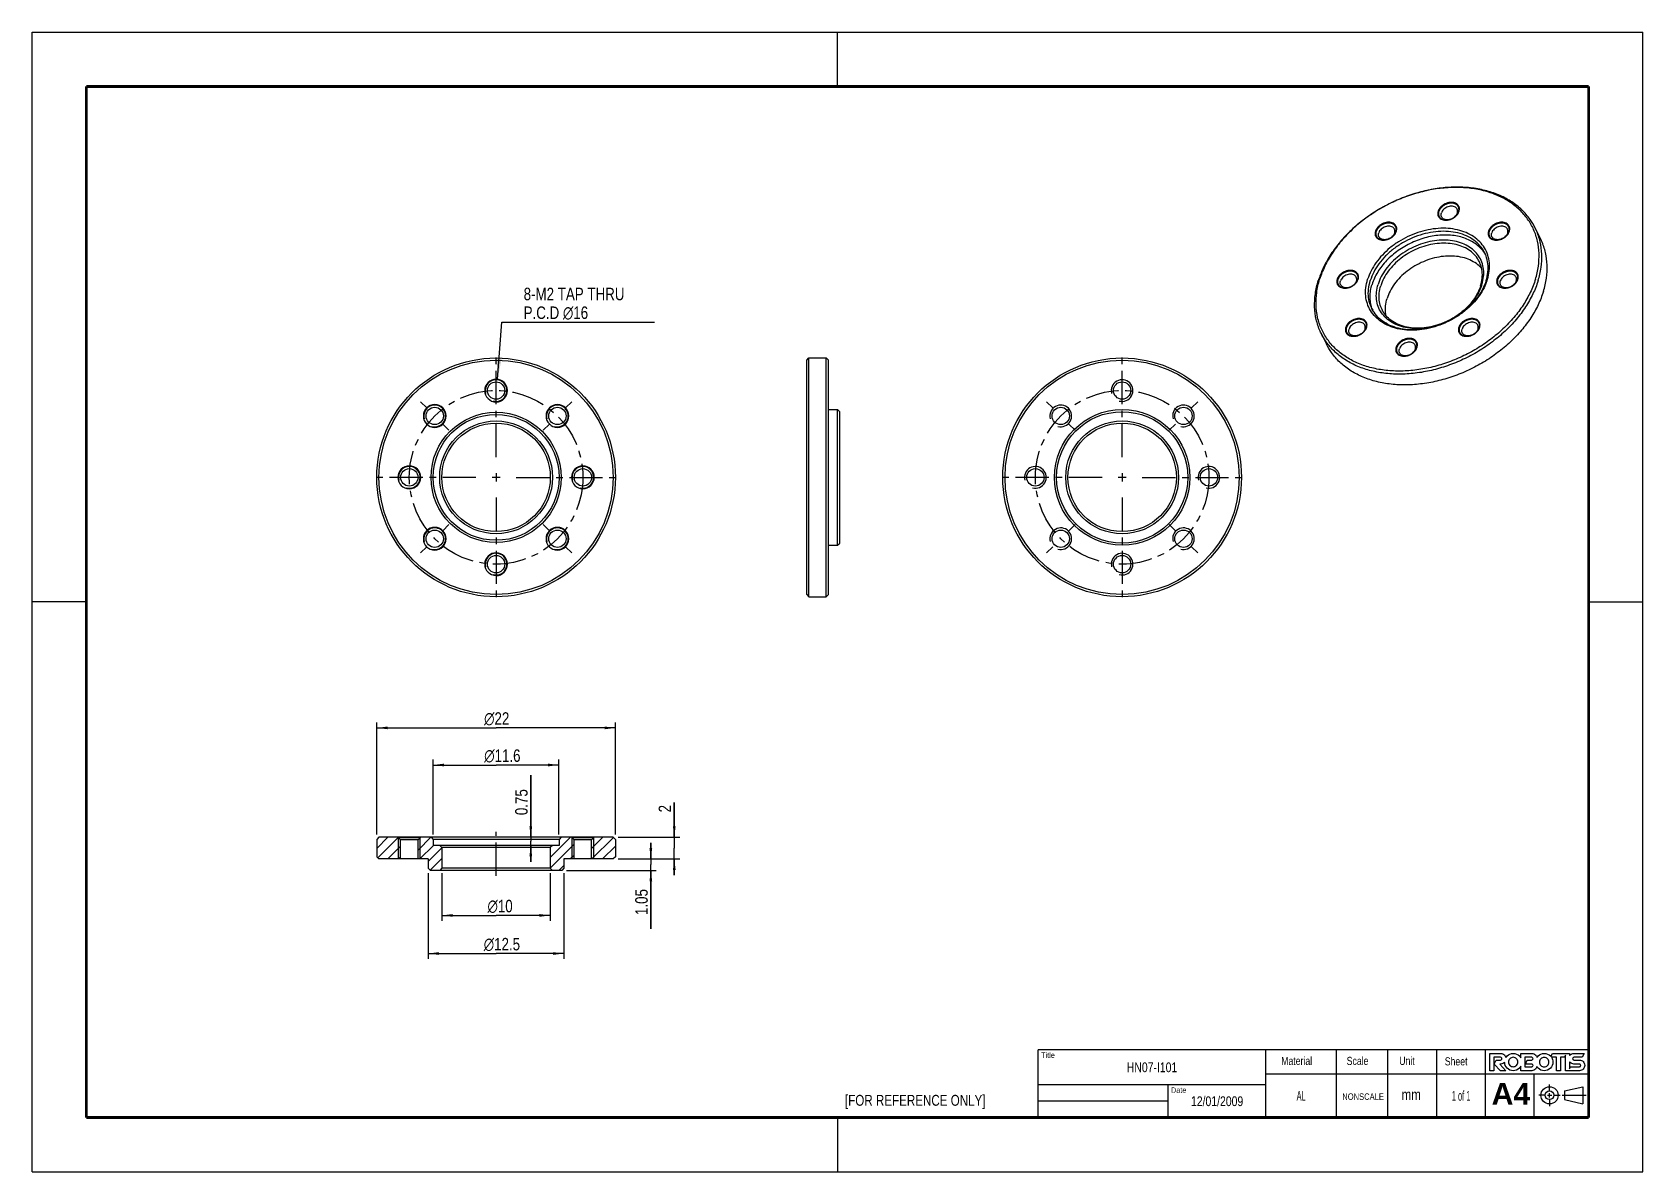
# Model space of a CAD drawing. Header units: millimetres. Extents: x 0 to 149, y 0 to 105.
import ezdxf

# ---------------------------------------------------------------- set-up
doc = ezdxf.new("R2010")
doc.units = ezdxf.units.MM
doc.header["$LTSCALE"] = 8.1675
doc.linetypes.add('CENTER', pattern=[0.6, 0.375, -0.075, 0.075, -0.075])
doc.layers.get('0').update_dxf_attribs({"linetype": 'CONTINUOUS'})
doc.layers.add('02___PRT_ALL_AXES', color=7, linetype='CONTINUOUS')
doc.layers.add('7_ALL_FEATURES', color=7, linetype='CONTINUOUS')
doc.styles.get("Standard").update_dxf_attribs({"font": 'txt', "width": 0.8})
doc.styles.add('TEXTSTYLE_1', font='gdt', dxfattribs={"width": 0.8})
doc.styles.add('TEXTSTYLE_2', font='arialbd.ttf')
doc.styles.add('TEXTSTYLE_3', font='txt', dxfattribs={"width": 0.5})
doc.dimstyles.new('DIMSTYLE_1', dxfattribs={"dimtxt": 1.15, "dimasz": 1, "dimexe": 0.18, "dimexo": 0.0625, "dimgap": 0.09, "dimtad": 1, "dimdec": 3, "dimdsep": 46, "dimtxsty": 'Standard', "dimblk": '_FILLED', "dimblk1": '_FILLED', "dimblk2": '_FILLED', "dimcen": 0.09, "dimadec": 0, "dimazin": 0, "dimtp": 0.02, "dimtfac": 1, "dimtdec": 3, "dimtofl": 0, "dimtmove": 0, "dimatfit": 3, "dimldrblk": '_FILLED', "dimfxl": 0, "dimtolj": 1, "dimarcsym": 0})
doc.dimstyles.new('DIMSTYLE_2', dxfattribs={"dimtxt": 1.15, "dimasz": 1, "dimexe": 0.18, "dimexo": 0.0625, "dimgap": 0.09, "dimtad": 1, "dimdec": 3, "dimdsep": 46, "dimtxsty": 'Standard', "dimblk": '_FILLED', "dimblk1": '_FILLED', "dimblk2": '_FILLED', "dimcen": 0.09, "dimadec": 0, "dimazin": 0, "dimtp": 0.001, "dimtm": 0.001, "dimtfac": 1, "dimtdec": 3, "dimtofl": 0, "dimtmove": 0, "dimatfit": 3, "dimldrblk": '_FILLED', "dimfxl": 0, "dimtolj": 1, "dimarcsym": 0})
doc.dimstyles.get("Standard").update_dxf_attribs({"dimtxt": 1.15, "dimasz": 2, "dimexe": 0.18, "dimexo": 0.0625, "dimgap": 0.09, "dimtad": 1, "dimdec": 3, "dimdsep": 46, "dimtxsty": 'Standard', "dimblk": '_FILLED', "dimblk1": '_FILLED', "dimblk2": '_FILLED', "dimcen": 0.09, "dimadec": 0, "dimazin": 0, "dimtol": 1, "dimtp": 0.0005, "dimtm": 0.0005, "dimtfac": 1, "dimtdec": 3, "dimtofl": 0, "dimtmove": 0, "dimatfit": 3, "dimldrblk": '_FILLED', "dimfxl": 0, "dimtolj": 1, "dimarcsym": 0})

msp = doc.modelspace()

# ---------------------------------------------------------------- texts
at = {"color": 2, "linetype": 'Continuous', "insert": (45.3125, 81.4564), "char_height": 1.15, "width": 11.96, "attachment_point": 1, "line_spacing_factor": 0.9}
msp.add_mtext('8-M2 TAP THRU\\PP.C.D \\Fgdt;{\\Fgdt;n}\\Ftxt;16', dxfattribs=at)
at = {"color": 7, "linetype": 'Continuous', "line_spacing_factor": 0.9}
for s, insert, char_height, width, attachment_point in [('Title', (93.0293, 10.9913), 0.5, 2, 1), ('Material', (115.1618, 10.5902), 0.75, 4.8, 1), ('Scale', (121.1988, 10.59), 0.75, 3, 1), ('Unit', (126.0478, 10.593), 0.75, 2.4, 1), ('Sheet', (130.2417, 10.5502), 0.75, 3, 1), ('HN07-I101', (103.25, 10.075), 0.9, 6.48, 2), ('Date', (105.0012, 7.7746), 0.5, 1.6, 1), ('[FOR REFERENCE ONLY]', (74.9407, 7.0839), 1, 16, 1), ('12/01/2009', (109.25, 6.95), 0.9, 7.2, 2), ('NONSCALE', (120.7928, 7.2222), 0.6, 3.84, 1), ('mm', (126.2585, 7.6079), 1, 1.6, 1)]:
    msp.add_mtext(s, dxfattribs=dict(at, insert=insert, char_height=char_height, width=width, attachment_point=attachment_point))
for s, insert, char_height, width, attachment_point, style in [('AL', (117, 7.45), 0.9, 0.9, 2, 'TEXTSTYLE_3'), ('1 of 1', (131.75, 7.45), 0.9, 2.7, 2, 'TEXTSTYLE_3'), ('A4', (134.5587, 8.1797), 2, 3.568773, 1, 'TEXTSTYLE_2')]:
    msp.add_mtext(s, dxfattribs=dict(at, insert=insert, char_height=char_height, width=width, attachment_point=attachment_point, style=style))

# ---------------------------------------------------------------- blocks, each defined once
blk = doc.blocks.new('_FILLED')
at = {"color": 0, "linetype": 'ByBlock'}
blk.add_solid([(0, 0), (-1, 0.125), (-1, -0.125)], dxfattribs=at)
blk = doc.blocks.new('*D1')
at = {"color": 2, "linetype": 'Continuous'}
for p, q in [((37.77, 27.52), (37.77, 23.12)), ((47.77, 27.52), (47.77, 23.12)), ((37.77, 23.62), (42.77, 23.62)), ((47.77, 23.62), (42.77, 23.62))]:
    blk.add_line(p, q, dxfattribs=at)
at = {"color": 2, "linetype": 'Continuous', "rotation": 180}
blk.add_blockref('_FILLED', (37.77, 23.62), dxfattribs=at)
at = {"color": 2, "linetype": 'Continuous'}
blk.add_blockref('_FILLED', (47.77, 23.62), dxfattribs=at)
at = {"color": 2, "linetype": 'Continuous', "insert": (43.14, 25.06), "char_height": 1.15, "width": 3.3733, "attachment_point": 2, "line_spacing_factor": 0.9, "style": 'TEXTSTYLE_1'}
blk.add_mtext('{\\Fgdt;n}\\Ftxt;10', dxfattribs=at)
blk = doc.blocks.new('*D2')
at = {"color": 2, "linetype": 'Continuous'}
for p, q in [((36.97, 31.07), (36.97, 37.98)), ((36.97, 37.48), (42.77, 37.48)), ((48.57, 37.48), (42.77, 37.48)), ((48.57, 31.07), (48.57, 37.98))]:
    blk.add_line(p, q, dxfattribs=at)
at = {"color": 2, "linetype": 'Continuous', "rotation": 180}
blk.add_blockref('_FILLED', (36.97, 37.48), dxfattribs=at)
at = {"color": 2, "linetype": 'Continuous'}
blk.add_blockref('_FILLED', (48.57, 37.48), dxfattribs=at)
at = {"color": 2, "linetype": 'Continuous', "insert": (43.35, 38.92), "char_height": 1.15, "width": 5.2133, "attachment_point": 2, "line_spacing_factor": 0.9, "style": 'TEXTSTYLE_1'}
blk.add_mtext('{\\Fgdt;n}\\Ftxt;11.6', dxfattribs=at)
blk = doc.blocks.new('*D3')
at = {"color": 2, "linetype": 'Continuous'}
for p, q in [((45.97, 30.82), (45.97, 36.54)), ((45.97, 36.54), (45.97, 30.45)), ((47.52, 30.82), (45.47, 30.82)), ((47.52, 30.07), (45.47, 30.07)), ((45.97, 28.57), (45.97, 30.45)), ((45.97, 30.07), (45.97, 28.57))]:
    blk.add_line(p, q, dxfattribs=at)
for p, rotation in [((45.97, 30.82), 270), ((45.97, 30.07), 90)]:
    blk.add_blockref('_FILLED', p, dxfattribs=dict(at, rotation=rotation))
at = {"color": 2, "linetype": 'Continuous', "insert": (44.53, 32.86), "char_height": 1.15, "width": 3.68, "attachment_point": 1, "rotation": 90, "line_spacing_factor": 0.9}
blk.add_mtext('0.75', dxfattribs=at)
blk = doc.blocks.new('*D4')
at = {"color": 2, "linetype": 'Continuous'}
for p, q in [((59.2, 30.82), (59.2, 34.03)), ((59.2, 34.03), (59.2, 29.82)), ((54.02, 30.82), (59.7, 30.82)), ((59.2, 27.32), (59.2, 29.82)), ((54.02, 28.82), (59.7, 28.82)), ((59.2, 28.82), (59.2, 27.32))]:
    blk.add_line(p, q, dxfattribs=at)
for p, rotation in [((59.2, 30.82), 270), ((59.2, 28.82), 90)]:
    blk.add_blockref('_FILLED', p, dxfattribs=dict(at, rotation=rotation))
at = {"color": 2, "linetype": 'Continuous', "insert": (57.76, 33.11), "char_height": 1.15, "width": 0.92, "attachment_point": 1, "rotation": 90, "line_spacing_factor": 0.9}
blk.add_mtext('2', dxfattribs=at)
blk = doc.blocks.new('*D5')
at = {"color": 2, "linetype": 'Continuous'}
for p, q in [((57.04, 28.82), (57.04, 30.32)), ((57.04, 30.32), (57.04, 28.3)), ((54.02, 28.82), (57.54, 28.82)), ((57.04, 22.37), (57.04, 28.3)), ((49.27, 27.77), (57.54, 27.77)), ((57.04, 27.77), (57.04, 22.37))]:
    blk.add_line(p, q, dxfattribs=at)
for p, rotation in [((57.04, 28.82), 270), ((57.04, 27.77), 90)]:
    blk.add_blockref('_FILLED', p, dxfattribs=dict(at, rotation=rotation))
at = {"color": 2, "linetype": 'Continuous', "insert": (55.6, 26.05), "char_height": 1.15, "width": 3.68, "attachment_point": 3, "rotation": 90, "line_spacing_factor": 0.9}
blk.add_mtext('1.05', dxfattribs=at)
blk = doc.blocks.new('*D6')
at = {"color": 2, "linetype": 'Continuous'}
for p, q in [((36.52, 27.52), (36.52, 19.61)), ((49.02, 27.52), (49.02, 19.61)), ((36.52, 20.11), (42.77, 20.11)), ((49.02, 20.11), (42.77, 20.11))]:
    blk.add_line(p, q, dxfattribs=at)
at = {"color": 2, "linetype": 'Continuous', "rotation": 180}
blk.add_blockref('_FILLED', (36.52, 20.11), dxfattribs=at)
at = {"color": 2, "linetype": 'Continuous'}
blk.add_blockref('_FILLED', (49.02, 20.11), dxfattribs=at)
at = {"color": 2, "linetype": 'Continuous', "insert": (43.31, 21.55), "char_height": 1.15, "width": 5.2133, "attachment_point": 2, "line_spacing_factor": 0.9, "style": 'TEXTSTYLE_1'}
blk.add_mtext('{\\Fgdt;n}\\Ftxt;12.5', dxfattribs=at)
blk = doc.blocks.new('*D7')
at = {"color": 2, "linetype": 'Continuous'}
for p, q in [((31.77, 31.07), (31.77, 41.4)), ((31.77, 40.9), (42.77, 40.9)), ((53.77, 40.9), (42.77, 40.9)), ((53.77, 31.07), (53.77, 41.4))]:
    blk.add_line(p, q, dxfattribs=at)
at = {"color": 2, "linetype": 'Continuous', "rotation": 180}
blk.add_blockref('_FILLED', (31.77, 40.9), dxfattribs=at)
at = {"color": 2, "linetype": 'Continuous'}
blk.add_blockref('_FILLED', (53.77, 40.9), dxfattribs=at)
at = {"color": 2, "linetype": 'Continuous', "insert": (42.83, 42.34), "char_height": 1.15, "width": 3.3733, "attachment_point": 2, "line_spacing_factor": 0.9, "style": 'TEXTSTYLE_1'}
blk.add_mtext('{\\Fgdt;n}\\Ftxt;22', dxfattribs=at)

# ---------------------------------------------------------------- dimensions: what is measured, and where the dimension line sits
at = {"color": 2, "linetype": 'Continuous'}
for base, p1, p2, dimstyle, picture, middle in [((53.7715, 40.9034), (31.7715, 31.0729), (53.7715, 31.0729), 'DIMSTYLE_2', '*D7', (41.9881, 41.7659)), ((48.5715, 37.481), (36.9715, 31.0729), (48.5715, 31.0729), 'DIMSTYLE_2', '*D2', (42.0442, 38.3435)), ((49.0215, 20.1115), (36.5215, 27.5229), (49.0215, 27.5229), 'DIMSTYLE_2', '*D6', (42.0103, 20.974)), ((47.7715, 23.6179), (37.7715, 27.5229), (47.7715, 27.5229), 'DIMSTYLE_1', '*D1', (42.2977, 24.4804))]:
    dim = msp.add_linear_dim(base=base, p1=p1, p2=p2, text='%%c<>', dimstyle=dimstyle, dxfattribs=at)
    dim.commit()
    dim.dimension.update_dxf_attribs({"geometry": picture, "text_midpoint": middle, "dimtype": 160})
for base, p1, p2, angle, picture, middle in [((45.9711, 30.8229), (47.5215, 30.0729), (47.5215, 30.8229), 90, '*D3', (45.1086, 34.7033)), ((59.1995, 30.8229), (54.0215, 28.8229), (54.0215, 30.8229), 90, '*D4', (58.337, 33.5735)), ((57.0364, 27.7729), (54.0215, 28.8229), (49.2715, 27.7729), 270, '*D5', (57.8228, 20.9224))]:
    dim = msp.add_linear_dim(base=base, p1=p1, p2=p2, angle=angle, dimstyle='DIMSTYLE_2', dxfattribs=at)
    dim.commit()
    dim.dimension.update_dxf_attribs({"geometry": picture, "text_midpoint": middle, "dimtype": 160})

# ---------------------------------------------------------------- hatches: boundary and pattern name
at = {"linetype": 'Continuous'}
h = msp.add_hatch(dxfattribs=at)
h.set_pattern_fill('A', color=2, scale=0.7, angle=45, style=0, pattern_type=0)
h.set_pattern_definition([(45, (0, 0), (-0.494975, 0.494975), [])])
edge = h.paths.add_edge_path()
edge.add_line((48.8215, 27.7729), (47.9715, 27.7729))
edge.add_line((47.7715, 27.9729), (47.9715, 27.7729))
edge.add_line((47.7715, 29.8729), (47.7715, 27.9729))
edge.add_line((47.9715, 30.0729), (47.7715, 29.8729))
edge.add_line((48.5715, 30.0729), (47.9715, 30.0729))
edge.add_line((48.5715, 30.6229), (48.5715, 30.0729))
edge.add_line((48.7715, 30.8229), (48.5715, 30.6229))
edge.add_line((49.7215, 30.8229), (48.7715, 30.8229))
edge.add_line((49.9715, 30.5729), (49.7215, 30.8229))
edge.add_line((49.9715, 28.8229), (49.9715, 30.5729))
edge.add_line((49.9715, 28.8229), (49.0215, 28.8229))
edge.add_line((49.0215, 28.8229), (49.0215, 27.9729))
edge.add_line((49.0215, 27.9729), (48.8215, 27.7729))
edge = h.paths.add_edge_path()
edge.add_line((37.5715, 27.7729), (36.7215, 27.7729))
edge.add_line((36.5215, 27.9729), (36.7215, 27.7729))
edge.add_line((36.5215, 28.8229), (36.5215, 27.9729))
edge.add_line((36.5215, 28.8229), (35.5715, 28.8229))
edge.add_line((35.5715, 28.8229), (35.5715, 30.5729))
edge.add_line((35.5715, 30.5729), (35.8215, 30.8229))
edge.add_line((36.7715, 30.8229), (35.8215, 30.8229))
edge.add_line((36.7715, 30.8229), (36.9715, 30.6229))
edge.add_line((36.9715, 30.6229), (36.9715, 30.0729))
edge.add_line((37.5715, 30.0729), (36.9715, 30.0729))
edge.add_line((37.5715, 30.0729), (37.7715, 29.8729))
edge.add_line((37.7715, 29.8729), (37.7715, 27.9729))
edge.add_line((37.7715, 27.9729), (37.5715, 27.7729))
edge = h.paths.add_edge_path()
edge.add_line((53.5715, 28.8229), (51.5715, 28.8229))
edge.add_line((51.5715, 28.8229), (51.5715, 30.5729))
edge.add_line((51.5715, 30.5729), (51.8215, 30.8229))
edge.add_line((53.5715, 30.8229), (51.8215, 30.8229))
edge.add_line((53.5715, 30.8229), (53.7715, 30.6229))
edge.add_line((53.7715, 30.6229), (53.7715, 29.0229))
edge.add_line((53.7715, 29.0229), (53.5715, 28.8229))
edge = h.paths.add_edge_path()
edge.add_line((33.9715, 28.8229), (31.9715, 28.8229))
edge.add_line((31.7715, 29.0229), (31.9715, 28.8229))
edge.add_line((31.7715, 30.6229), (31.7715, 29.0229))
edge.add_line((31.9715, 30.8229), (31.7715, 30.6229))
edge.add_line((33.7215, 30.8229), (31.9715, 30.8229))
edge.add_line((33.9715, 30.5729), (33.7215, 30.8229))
edge.add_line((33.9715, 28.8229), (33.9715, 30.5729))

# ---------------------------------------------------------------- linework, layer by layer
at = {"color": 7, "linetype": 'Continuous'}
for p, q in [((0, 0), (0, 105)), ((0, 105), (148.5, 105)), ((74.25, 100), (74.25, 105)), ((148.5, 0), (148.5, 105)), ((5, 52.5), (0, 52.5)), ((143.5, 52.5), (148.5, 52.5)), ((31.9715, 30.8229), (31.7715, 30.6229)), ((31.9715, 30.8229), (31.7715, 30.6229)), ((31.7715, 30.6229), (31.7715, 29.0229)), ((31.7715, 30.6229), (31.7715, 29.0229)), ((33.7215, 30.8229), (31.9715, 30.8229)), ((53.5715, 30.8229), (31.9715, 30.8229)), ((33.9715, 30.5729), (33.7215, 30.8229)), ((33.9715, 30.5729), (33.7215, 30.8229)), ((35.7715, 30.7729), (33.7715, 30.7729)), ((33.9715, 28.8229), (33.9715, 30.5729)), ((33.9715, 28.8229), (33.9715, 30.5729)), ((35.5715, 30.5729), (33.9715, 30.5729)), ((35.5715, 30.5729), (35.8215, 30.8229)), ((35.5715, 30.5729), (35.8215, 30.8229)), ((35.5715, 28.8229), (35.5715, 30.5729)), ((35.5715, 28.8229), (35.5715, 30.5729)), ((36.7715, 30.8229), (35.8215, 30.8229)), ((36.7715, 30.8229), (36.9715, 30.6229)), ((36.7715, 30.8229), (36.9715, 30.6229)), ((36.9715, 30.6229), (36.9715, 30.0729)), ((36.9715, 30.6229), (36.9715, 30.0729)), ((48.5715, 30.6229), (36.9715, 30.6229)), ((37.5715, 30.0729), (36.9715, 30.0729)), ((48.5715, 30.0729), (36.9715, 30.0729)), ((37.5715, 30.0729), (37.7715, 29.8729)), ((37.5715, 30.0729), (37.7715, 29.8729)), ((37.7715, 29.8729), (37.7715, 27.9729)), ((37.7715, 29.8729), (37.7715, 27.9729)), ((47.7715, 29.8729), (37.7715, 29.8729)), ((47.9715, 30.0729), (47.7715, 29.8729)), ((47.9715, 30.0729), (47.7715, 29.8729)), ((47.7715, 29.8729), (47.7715, 27.9729)), ((47.7715, 29.8729), (47.7715, 27.9729)), ((48.5715, 30.0729), (47.9715, 30.0729)), ((48.7715, 30.8229), (48.5715, 30.6229)), ((48.7715, 30.8229), (48.5715, 30.6229)), ((48.5715, 30.6229), (48.5715, 30.0729)), ((48.5715, 30.6229), (48.5715, 30.0729)), ((49.7215, 30.8229), (48.7715, 30.8229)), ((49.9715, 30.5729), (49.7215, 30.8229)), ((49.9715, 30.5729), (49.7215, 30.8229)), ((51.7715, 30.7729), (49.7715, 30.7729)), ((49.9715, 28.8229), (49.9715, 30.5729)), ((51.5715, 30.5729), (49.9715, 30.5729)), ((49.9715, 28.8229), (49.9715, 30.5729)), ((51.5715, 30.5729), (51.8215, 30.8229)), ((51.5715, 30.5729), (51.8215, 30.8229)), ((51.5715, 28.8229), (51.5715, 30.5729)), ((51.5715, 28.8229), (51.5715, 30.5729)), ((53.5715, 30.8229), (51.8215, 30.8229)), ((53.5715, 30.8229), (53.7715, 30.6229)), ((53.5715, 30.8229), (53.7715, 30.6229)), ((53.7715, 30.6229), (53.7715, 29.0229)), ((53.7715, 30.6229), (53.7715, 29.0229)), ((31.7715, 29.0229), (31.9715, 28.8229)), ((31.7715, 29.0229), (31.9715, 28.8229)), ((33.9715, 28.8229), (31.9715, 28.8229)), ((36.5215, 28.8229), (31.9715, 28.8229)), ((36.5215, 28.8229), (35.5715, 28.8229)), ((36.5215, 28.8229), (36.5215, 27.9729)), ((36.5215, 28.8229), (36.5215, 27.9729)), ((49.9715, 28.8229), (49.0215, 28.8229)), ((49.0215, 28.8229), (49.0215, 27.9729)), ((53.5715, 28.8229), (49.0215, 28.8229)), ((49.0215, 28.8229), (49.0215, 27.9729)), ((53.5715, 28.8229), (51.5715, 28.8229)), ((53.7715, 29.0229), (53.5715, 28.8229)), ((53.7715, 29.0229), (53.5715, 28.8229)), ((36.5215, 27.9729), (36.7215, 27.7729)), ((36.5215, 27.9729), (36.7215, 27.7729)), ((37.5715, 27.7729), (36.7215, 27.7729)), ((48.8215, 27.7729), (36.7215, 27.7729)), ((37.7715, 27.9729), (37.5715, 27.7729)), ((37.7715, 27.9729), (37.5715, 27.7729)), ((47.7715, 27.9729), (37.7715, 27.9729)), ((47.7715, 27.9729), (47.9715, 27.7729)), ((47.7715, 27.9729), (47.9715, 27.7729)), ((48.8215, 27.7729), (47.9715, 27.7729)), ((49.0215, 27.9729), (48.8215, 27.7729)), ((49.0215, 27.9729), (48.8215, 27.7729)), ((139.9016, 7.4428), (139.9016, 8.0383)), ((141.2826, 7.4428), (142.9842, 7.8398)), ((141.2826, 7.4428), (141.2826, 6.6487)), ((142.9842, 7.8398), (142.9842, 6.2517)), ((139.5046, 7.0457), (138.9091, 7.0457)), ((139.7031, 7.0457), (140.1002, 7.0457)), ((139.9016, 6.8472), (139.9016, 7.2443)), ((139.9016, 6.6487), (139.9016, 6.0532)), ((140.2987, 7.0457), (140.8942, 7.0457)), ((141.078, 7.0457), (143.2779, 7.0457)), ((141.2826, 6.6487), (142.9842, 6.2517)), ((74.25, 5), (74.25, 0)), ((0, 0), (148.5, 0))]:
    msp.add_line(p, q, dxfattribs=at)
at = {"color": 2, "linetype": 'Continuous'}
for p, q in [((33.7715, 28.8229), (33.7715, 30.7729)), ((35.7715, 28.8229), (35.7715, 30.7729)), ((49.7715, 28.8229), (49.7715, 30.7729)), ((51.7715, 28.8229), (51.7715, 30.7729)), ((143.5, 11.25), (92.75, 11.25)), ((92.75, 5), (92.75, 11.25)), ((113.75, 5), (113.75, 11.25)), ((120.25, 5), (120.25, 11.25)), ((125, 5), (125, 11.25)), ((129.5, 5), (129.5, 11.25)), ((134, 5), (134, 11.25)), ((143.5, 5), (143.5, 11.25)), ((143.5, 9), (113.75, 9)), ((138.5, 5), (138.5, 9)), ((113.75, 8), (92.75, 8)), ((104.75, 5), (104.75, 8)), ((104.75, 6.5), (92.75, 6.5)), ((143.5, 5), (92.75, 5))]:
    msp.add_line(p, q, dxfattribs=at)
at = {"color": 7, "linetype": 'Continuous', "const_width": 0.25}
for points in [[(5, 100), (5, 5)], [(143.5, 100), (5, 100)], [(143.5, 5), (143.5, 100)], [(5, 5), (143.5, 5)]]:
    msp.add_lwpolyline(points, dxfattribs=at)
at = {"color": 7, "linetype": 'Continuous'}
for radius in [0.7941, 0.397]:
    msp.add_circle((139.9016, 7.0457), radius, dxfattribs=at)
at = {"color": 2, "linetype": 'Continuous'}
for centre in [(42.7715, 71.9858), (100.4943, 71.9858), (37.1146, 69.6426), (48.4283, 69.6426), (94.8374, 69.6426), (106.1511, 69.6426), (34.7715, 63.9858), (50.7715, 63.9858), (92.4943, 63.9858), (108.4943, 63.9858), (37.1146, 58.3289), (48.4283, 58.3289), (94.8374, 58.3289), (106.1511, 58.3289), (42.7715, 55.9858), (100.4943, 55.9858)]:
    msp.add_arc(centre, 1, 255, 195, dxfattribs=at)
for points, start_tangent, end_tangent in [([(131.5275, 88.4716), (131.5422, 88.5477), (131.5496, 88.5857), (131.5533, 88.6048), (131.5551, 88.6143), (131.557, 88.6238), (131.5565, 88.6329), (131.5561, 88.6421), (131.5553, 88.6604), (131.5536, 88.697), (131.5519, 88.7335), (131.5511, 88.7518), (131.5506, 88.761), (131.5502, 88.7701), (131.5476, 88.7786), (131.5449, 88.787), (131.5396, 88.8039), (131.5289, 88.8376), (131.5182, 88.8714), (131.5129, 88.8882), (131.5102, 88.8967), (131.5075, 88.9051), (131.5026, 88.9126), (131.4977, 88.9202), (131.4879, 88.9352), (131.4682, 88.9653), (131.4485, 88.9954), (131.4387, 89.0105), (131.4338, 89.018), (131.4289, 89.0255), (131.4221, 89.0316), (131.4153, 89.0377), (131.4016, 89.0498), (131.3744, 89.074), (131.3472, 89.0983), (131.3336, 89.1104), (131.3268, 89.1165), (131.32, 89.1226), (131.3114, 89.1271), (131.3029, 89.1316), (131.2859, 89.1406), (131.2519, 89.1587), (131.2179, 89.1767), (131.2009, 89.1858), (131.1924, 89.1903), (131.1839, 89.1948), (131.174, 89.1976), (131.1641, 89.2004), (131.1443, 89.206), (131.1048, 89.2172), (131.0653, 89.2283), (131.0455, 89.2339), (131.0356, 89.2367), (131.0258, 89.2395), (131.0147, 89.2405), (131.0036, 89.2414), (130.9814, 89.2434), (130.9371, 89.2472), (130.8928, 89.2511), (130.8706, 89.253), (130.8485, 89.255), (130.8255, 89.2531), (130.8026, 89.2512), (130.7567, 89.2475), (130.7108, 89.2438), (130.6879, 89.2419), (130.665, 89.24), (130.6418, 89.2345), (130.6185, 89.229), (130.5721, 89.2179), (130.5257, 89.2069), (130.5024, 89.2014), (130.4792, 89.1959), (130.4566, 89.1869), (130.434, 89.1779), (130.3888, 89.16), (130.3436, 89.142), (130.3209, 89.1331), (130.2983, 89.1241), (130.2768, 89.1118), (130.2553, 89.0994), (130.2123, 89.0748), (130.1693, 89.0502), (130.1478, 89.0378), (130.1263, 89.0255), (130.1075, 89.0108), (130.0886, 88.996), (130.051, 88.9665), (130.0133, 88.9369), (129.9945, 88.9222), (129.9757, 88.9074), (129.9599, 88.8906), (129.944, 88.8737), (129.9124, 88.84), (129.8808, 88.8063), (129.8649, 88.7895), (129.8491, 88.7727), (129.8369, 88.7544), (129.8247, 88.7361), (129.8002, 88.6996), (129.7758, 88.663), (129.7636, 88.6447), (129.7575, 88.6356), (129.7514, 88.6265), (129.7472, 88.6168), (129.7431, 88.6071), (129.7349, 88.5878), (129.7184, 88.549), (129.6854, 88.4716)], (0.19019567, 0.9817462), (-0.39222102, -0.91987101)), ([(129.6854, 88.4716), (129.6706, 88.3956), (129.6632, 88.3575), (129.6596, 88.3385), (129.6577, 88.329), (129.6559, 88.3195), (129.6563, 88.3103), (129.6567, 88.3012), (129.6576, 88.2829), (129.6592, 88.2463), (129.6609, 88.2097), (129.6618, 88.1914), (129.6622, 88.1823), (129.6626, 88.1731), (129.6653, 88.1647), (129.6679, 88.1563), (129.6733, 88.1394), (129.6839, 88.1056), (129.6946, 88.0719), (129.7, 88.055), (129.7026, 88.0466), (129.7053, 88.0381), (129.7102, 88.0306), (129.7151, 88.0231), (129.725, 88.008), (129.7446, 87.9779), (129.7643, 87.9478), (129.7741, 87.9328), (129.779, 87.9253), (129.784, 87.9177), (129.7908, 87.9117), (129.7976, 87.9056), (129.8112, 87.8935), (129.8384, 87.8692), (129.8657, 87.845), (129.8793, 87.8328), (129.8861, 87.8268), (129.8929, 87.8207), (129.9014, 87.8162), (129.9099, 87.8117), (129.9269, 87.8026), (129.9609, 87.7846), (129.995, 87.7665), (130.012, 87.7575), (130.0205, 87.753), (130.029, 87.7485), (130.0389, 87.7457), (130.0487, 87.7429), (130.0685, 87.7373), (130.108, 87.7261), (130.1475, 87.7149), (130.1673, 87.7093), (130.1772, 87.7066), (130.1871, 87.7038), (130.1982, 87.7028), (130.2092, 87.7018), (130.2314, 87.6999), (130.2757, 87.696), (130.32, 87.6922), (130.3422, 87.6902), (130.3644, 87.6883), (130.3873, 87.6902), (130.4102, 87.692), (130.4561, 87.6958), (130.502, 87.6995), (130.5249, 87.7014), (130.5479, 87.7032), (130.5711, 87.7087), (130.5943, 87.7143), (130.6407, 87.7253), (130.6872, 87.7364), (130.7104, 87.7419), (130.7336, 87.7474), (130.7562, 87.7564), (130.7788, 87.7654), (130.8241, 87.7833), (130.8693, 87.8012), (130.8919, 87.8102), (130.9145, 87.8192), (130.936, 87.8315), (130.9575, 87.8438), (131.0005, 87.8685), (131.0435, 87.8931), (131.065, 87.9054), (131.0865, 87.9177), (131.1054, 87.9325), (131.1242, 87.9473), (131.1618, 87.9768), (131.1995, 88.0063), (131.2183, 88.0211), (131.2371, 88.0359), (131.253, 88.0527), (131.2688, 88.0696), (131.3004, 88.1032), (131.3321, 88.1369), (131.3479, 88.1538), (131.3637, 88.1706), (131.3759, 88.1889), (131.3882, 88.2072), (131.4126, 88.2437), (131.437, 88.2803), (131.4492, 88.2985), (131.4554, 88.3077), (131.4615, 88.3168), (131.4656, 88.3265), (131.4697, 88.3362), (131.478, 88.3555), (131.4945, 88.3942), (131.5275, 88.4716)], (-0.19019567, -0.9817462), (0.39222102, 0.91987101)), ([(123.9079, 86.6362), (123.8931, 86.5601), (123.8857, 86.5221), (123.8821, 86.5031), (123.8802, 86.4935), (123.8784, 86.484), (123.8788, 86.4749), (123.8792, 86.4657), (123.8801, 86.4474), (123.8817, 86.4109), (123.8834, 86.3743), (123.8843, 86.356), (123.8847, 86.3468), (123.8851, 86.3377), (123.8878, 86.3292), (123.8904, 86.3208), (123.8958, 86.3039), (123.9064, 86.2702), (123.9171, 86.2364), (123.9224, 86.2196), (123.9251, 86.2111), (123.9278, 86.2027), (123.9327, 86.1952), (123.9376, 86.1876), (123.9475, 86.1726), (123.9671, 86.1425), (123.9868, 86.1124), (123.9966, 86.0973), (124.0015, 86.0898), (124.0065, 86.0823), (124.0133, 86.0762), (124.0201, 86.0702), (124.0337, 86.058), (124.0609, 86.0338), (124.0881, 86.0095), (124.1018, 85.9974), (124.1086, 85.9913), (124.1154, 85.9852), (124.1239, 85.9807), (124.1324, 85.9762), (124.1494, 85.9672), (124.1834, 85.9491), (124.2175, 85.9311), (124.2345, 85.922), (124.243, 85.9175), (124.2515, 85.913), (124.2614, 85.9102), (124.2712, 85.9074), (124.291, 85.9018), (124.3305, 85.8907), (124.37, 85.8795), (124.3898, 85.8739), (124.3997, 85.8711), (124.4096, 85.8683), (124.4206, 85.8673), (124.4317, 85.8664), (124.4539, 85.8644), (124.4982, 85.8606), (124.5425, 85.8567), (124.5647, 85.8548), (124.5868, 85.8529), (124.6098, 85.8547), (124.6327, 85.8566), (124.6786, 85.8603), (124.7245, 85.864), (124.7474, 85.8659), (124.7704, 85.8678), (124.7936, 85.8733), (124.8168, 85.8788), (124.8632, 85.8899), (124.9097, 85.9009), (124.9329, 85.9064), (124.9561, 85.912), (124.9787, 85.9209), (125.0013, 85.9299), (125.0465, 85.9478), (125.0918, 85.9658), (125.1144, 85.9748), (125.137, 85.9837), (125.1585, 85.9961), (125.18, 86.0084), (125.223, 86.033), (125.266, 86.0576), (125.2875, 86.07), (125.309, 86.0823), (125.3279, 86.0971), (125.3467, 86.1118), (125.3843, 86.1414), (125.422, 86.1709), (125.4408, 86.1857), (125.4596, 86.2004), (125.4755, 86.2173), (125.4913, 86.2341), (125.5229, 86.2678), (125.5546, 86.3015), (125.5704, 86.3183), (125.5862, 86.3352), (125.5984, 86.3534), (125.6107, 86.3717), (125.6351, 86.4083), (125.6595, 86.4448), (125.6717, 86.4631), (125.6778, 86.4722), (125.684, 86.4814), (125.6881, 86.491), (125.6922, 86.5007), (125.7005, 86.5201), (125.717, 86.5588), (125.75, 86.6362)], (-0.19019567, -0.9817462), (0.39222102, 0.91987101)), ([(125.75, 86.6362), (125.7647, 86.7123), (125.7721, 86.7503), (125.7758, 86.7693), (125.7776, 86.7788), (125.7794, 86.7883), (125.779, 86.7975), (125.7786, 86.8066), (125.7778, 86.8249), (125.7761, 86.8615), (125.7744, 86.8981), (125.7736, 86.9164), (125.7731, 86.9255), (125.7727, 86.9347), (125.7701, 86.9431), (125.7674, 86.9516), (125.7621, 86.9684), (125.7514, 87.0022), (125.7407, 87.0359), (125.7354, 87.0528), (125.7327, 87.0612), (125.73, 87.0697), (125.7251, 87.0772), (125.7202, 87.0847), (125.7104, 87.0998), (125.6907, 87.1299), (125.671, 87.16), (125.6612, 87.175), (125.6563, 87.1826), (125.6514, 87.1901), (125.6446, 87.1961), (125.6378, 87.2022), (125.6241, 87.2143), (125.5969, 87.2386), (125.5697, 87.2629), (125.5561, 87.275), (125.5493, 87.281), (125.5424, 87.2871), (125.5339, 87.2916), (125.5254, 87.2961), (125.5084, 87.3052), (125.4744, 87.3232), (125.4404, 87.3413), (125.4234, 87.3503), (125.4149, 87.3548), (125.4064, 87.3594), (125.3965, 87.3622), (125.3866, 87.3649), (125.3668, 87.3705), (125.3273, 87.3817), (125.2878, 87.3929), (125.268, 87.3985), (125.2581, 87.4013), (125.2483, 87.4041), (125.2372, 87.405), (125.2261, 87.406), (125.2039, 87.4079), (125.1596, 87.4118), (125.1153, 87.4156), (125.0931, 87.4176), (125.071, 87.4195), (125.048, 87.4176), (125.0251, 87.4158), (124.9792, 87.412), (124.9333, 87.4083), (124.9104, 87.4065), (124.8875, 87.4046), (124.8642, 87.3991), (124.841, 87.3935), (124.7946, 87.3825), (124.7482, 87.3715), (124.7249, 87.3659), (124.7017, 87.3604), (124.6791, 87.3514), (124.6565, 87.3425), (124.6113, 87.3245), (124.5661, 87.3066), (124.5434, 87.2976), (124.5208, 87.2886), (124.4993, 87.2763), (124.4778, 87.264), (124.4348, 87.2394), (124.3918, 87.2147), (124.3703, 87.2024), (124.3488, 87.1901), (124.33, 87.1753), (124.3111, 87.1605), (124.2735, 87.131), (124.2358, 87.1015), (124.217, 87.0867), (124.1982, 87.0719), (124.1824, 87.0551), (124.1665, 87.0383), (124.1349, 87.0046), (124.1032, 86.9709), (124.0874, 86.9541), (124.0716, 86.9372), (124.0594, 86.9189), (124.0472, 86.9007), (124.0227, 86.8641), (123.9983, 86.8276), (123.9861, 86.8093), (123.98, 86.8001), (123.9739, 86.791), (123.9697, 86.7813), (123.9656, 86.7717), (123.9574, 86.7523), (123.9409, 86.7136), (123.9079, 86.6362)], (0.19019567, 0.9817462), (-0.39222102, -0.91987101)), ([(134.3285, 86.6362), (134.3137, 86.5601), (134.3064, 86.5221), (134.3027, 86.5031), (134.3008, 86.4935), (134.299, 86.484), (134.2994, 86.4749), (134.2998, 86.4657), (134.3007, 86.4474), (134.3024, 86.4109), (134.304, 86.3743), (134.3049, 86.356), (134.3053, 86.3468), (134.3057, 86.3377), (134.3084, 86.3292), (134.3111, 86.3208), (134.3164, 86.3039), (134.3271, 86.2702), (134.3377, 86.2364), (134.3431, 86.2196), (134.3457, 86.2111), (134.3484, 86.2027), (134.3533, 86.1952), (134.3582, 86.1876), (134.3681, 86.1726), (134.3877, 86.1425), (134.4074, 86.1124), (134.4172, 86.0973), (134.4222, 86.0898), (134.4271, 86.0823), (134.4339, 86.0762), (134.4407, 86.0702), (134.4543, 86.058), (134.4815, 86.0338), (134.5088, 86.0095), (134.5224, 85.9974), (134.5292, 85.9913), (134.536, 85.9852), (134.5445, 85.9807), (134.553, 85.9762), (134.57, 85.9672), (134.604, 85.9491), (134.6381, 85.9311), (134.6551, 85.922), (134.6636, 85.9175), (134.6721, 85.913), (134.682, 85.9102), (134.6919, 85.9074), (134.7116, 85.9018), (134.7511, 85.8907), (134.7907, 85.8795), (134.8104, 85.8739), (134.8203, 85.8711), (134.8302, 85.8683), (134.8413, 85.8673), (134.8523, 85.8664), (134.8745, 85.8644), (134.9188, 85.8606), (134.9631, 85.8567), (134.9853, 85.8548), (135.0075, 85.8529), (135.0304, 85.8547), (135.0533, 85.8566), (135.0992, 85.8603), (135.1451, 85.864), (135.168, 85.8659), (135.191, 85.8678), (135.2142, 85.8733), (135.2374, 85.8788), (135.2838, 85.8899), (135.3303, 85.9009), (135.3535, 85.9064), (135.3767, 85.912), (135.3993, 85.9209), (135.4219, 85.9299), (135.4672, 85.9478), (135.5124, 85.9658), (135.535, 85.9748), (135.5576, 85.9837), (135.5791, 85.9961), (135.6006, 86.0084), (135.6436, 86.033), (135.6866, 86.0576), (135.7081, 86.07), (135.7296, 86.0823), (135.7485, 86.0971), (135.7673, 86.1118), (135.805, 86.1414), (135.8426, 86.1709), (135.8614, 86.1857), (135.8803, 86.2004), (135.8961, 86.2173), (135.9119, 86.2341), (135.9435, 86.2678), (135.9752, 86.3015), (135.991, 86.3183), (136.0068, 86.3352), (136.0191, 86.3534), (136.0313, 86.3717), (136.0557, 86.4083), (136.0801, 86.4448), (136.0924, 86.4631), (136.0985, 86.4722), (136.1046, 86.4814), (136.1087, 86.491), (136.1128, 86.5007), (136.1211, 86.5201), (136.1376, 86.5588), (136.1706, 86.6362)], (-0.19019567, -0.9817462), (0.39222102, 0.91987101)), ([(136.1706, 86.6362), (136.1853, 86.7123), (136.1927, 86.7503), (136.1964, 86.7693), (136.1982, 86.7788), (136.2001, 86.7883), (136.1996, 86.7975), (136.1992, 86.8066), (136.1984, 86.8249), (136.1967, 86.8615), (136.195, 86.8981), (136.1942, 86.9164), (136.1938, 86.9255), (136.1933, 86.9347), (136.1907, 86.9431), (136.188, 86.9516), (136.1827, 86.9684), (136.172, 87.0022), (136.1613, 87.0359), (136.156, 87.0528), (136.1533, 87.0612), (136.1507, 87.0697), (136.1457, 87.0772), (136.1408, 87.0847), (136.131, 87.0998), (136.1113, 87.1299), (136.0917, 87.16), (136.0818, 87.175), (136.0769, 87.1826), (136.072, 87.1901), (136.0652, 87.1961), (136.0584, 87.2022), (136.0448, 87.2143), (136.0175, 87.2386), (135.9903, 87.2629), (135.9767, 87.275), (135.9699, 87.281), (135.9631, 87.2871), (135.9546, 87.2916), (135.9461, 87.2961), (135.929, 87.3052), (135.895, 87.3232), (135.861, 87.3413), (135.844, 87.3503), (135.8355, 87.3548), (135.827, 87.3594), (135.8171, 87.3622), (135.8072, 87.3649), (135.7874, 87.3705), (135.7479, 87.3817), (135.7084, 87.3929), (135.6886, 87.3985), (135.6788, 87.4013), (135.6689, 87.4041), (135.6578, 87.405), (135.6467, 87.406), (135.6246, 87.4079), (135.5802, 87.4118), (135.5359, 87.4156), (135.5138, 87.4176), (135.4916, 87.4195), (135.4687, 87.4176), (135.4457, 87.4158), (135.3998, 87.412), (135.354, 87.4083), (135.331, 87.4065), (135.3081, 87.4046), (135.2849, 87.3991), (135.2616, 87.3935), (135.2152, 87.3825), (135.1688, 87.3715), (135.1456, 87.3659), (135.1223, 87.3604), (135.0997, 87.3514), (135.0771, 87.3425), (135.0319, 87.3245), (134.9867, 87.3066), (134.9641, 87.2976), (134.9414, 87.2886), (134.9199, 87.2763), (134.8984, 87.264), (134.8554, 87.2394), (134.8124, 87.2147), (134.7909, 87.2024), (134.7694, 87.1901), (134.7506, 87.1753), (134.7318, 87.1605), (134.6941, 87.131), (134.6565, 87.1015), (134.6376, 87.0867), (134.6188, 87.0719), (134.603, 87.0551), (134.5872, 87.0383), (134.5555, 87.0046), (134.5239, 86.9709), (134.508, 86.9541), (134.4922, 86.9372), (134.48, 86.9189), (134.4678, 86.9007), (134.4434, 86.8641), (134.4189, 86.8276), (134.4067, 86.8093), (134.4006, 86.8001), (134.3945, 86.791), (134.3904, 86.7813), (134.3862, 86.7717), (134.378, 86.7523), (134.3615, 86.7136), (134.3285, 86.6362)], (0.19019567, 0.9817462), (-0.39222102, -0.91987101)), ([(120.3803, 82.205), (120.3656, 82.1289), (120.3582, 82.0909), (120.3545, 82.0719), (120.3527, 82.0624), (120.3509, 82.0529), (120.3513, 82.0437), (120.3517, 82.0346), (120.3525, 82.0163), (120.3542, 81.9797), (120.3559, 81.9431), (120.3567, 81.9248), (120.3572, 81.9157), (120.3576, 81.9065), (120.3603, 81.8981), (120.3629, 81.8896), (120.3683, 81.8728), (120.3789, 81.839), (120.3896, 81.8053), (120.3949, 81.7884), (120.3976, 81.78), (120.4003, 81.7715), (120.4052, 81.764), (120.4101, 81.7565), (120.4199, 81.7414), (120.4396, 81.7113), (120.4593, 81.6812), (120.4691, 81.6662), (120.474, 81.6586), (120.4789, 81.6511), (120.4858, 81.6451), (120.4926, 81.639), (120.5062, 81.6269), (120.5334, 81.6026), (120.5606, 81.5783), (120.5742, 81.5662), (120.5811, 81.5601), (120.5879, 81.5541), (120.5964, 81.5496), (120.6049, 81.5451), (120.6219, 81.536), (120.6559, 81.518), (120.6899, 81.4999), (120.7069, 81.4909), (120.7155, 81.4864), (120.724, 81.4818), (120.7338, 81.479), (120.7437, 81.4763), (120.7635, 81.4707), (120.803, 81.4595), (120.8425, 81.4483), (120.8623, 81.4427), (120.8722, 81.4399), (120.8821, 81.4371), (120.8931, 81.4362), (120.9042, 81.4352), (120.9264, 81.4333), (120.9707, 81.4294), (121.015, 81.4256), (121.0372, 81.4236), (121.0593, 81.4217), (121.0823, 81.4236), (121.1052, 81.4254), (121.1511, 81.4291), (121.197, 81.4329), (121.2199, 81.4347), (121.2428, 81.4366), (121.2661, 81.4421), (121.2893, 81.4477), (121.3357, 81.4587), (121.3822, 81.4697), (121.4054, 81.4753), (121.4286, 81.4808), (121.4512, 81.4898), (121.4738, 81.4987), (121.519, 81.5167), (121.5643, 81.5346), (121.5869, 81.5436), (121.6095, 81.5526), (121.631, 81.5649), (121.6525, 81.5772), (121.6955, 81.6018), (121.7385, 81.6265), (121.76, 81.6388), (121.7815, 81.6511), (121.8003, 81.6659), (121.8192, 81.6807), (121.8568, 81.7102), (121.8945, 81.7397), (121.9133, 81.7545), (121.9321, 81.7693), (121.9479, 81.7861), (121.9638, 81.8029), (121.9954, 81.8366), (122.0271, 81.8703), (122.0429, 81.8871), (122.0587, 81.904), (122.0709, 81.9223), (122.0831, 81.9405), (122.1076, 81.9771), (122.132, 82.0136), (122.1442, 82.0319), (122.1503, 82.041), (122.1564, 82.0502), (122.1606, 82.0599), (122.1647, 82.0695), (122.1729, 82.0889), (122.1895, 82.1276), (122.2225, 82.205)], (-0.19019567, -0.9817462), (0.39222102, 0.91987101)), ([(122.2225, 82.205), (122.2372, 82.2811), (122.2446, 82.3191), (122.2483, 82.3381), (122.2501, 82.3477), (122.2519, 82.3572), (122.2515, 82.3663), (122.2511, 82.3755), (122.2503, 82.3938), (122.2486, 82.4303), (122.2469, 82.4669), (122.246, 82.4852), (122.2456, 82.4944), (122.2452, 82.5035), (122.2425, 82.512), (122.2399, 82.5204), (122.2345, 82.5373), (122.2239, 82.571), (122.2132, 82.6048), (122.2079, 82.6216), (122.2052, 82.6301), (122.2025, 82.6385), (122.1976, 82.646), (122.1927, 82.6536), (122.1829, 82.6686), (122.1632, 82.6987), (122.1435, 82.7288), (122.1337, 82.7439), (122.1288, 82.7514), (122.1239, 82.7589), (122.117, 82.765), (122.1102, 82.771), (122.0966, 82.7832), (122.0694, 82.8074), (122.0422, 82.8317), (122.0285, 82.8438), (122.0217, 82.8499), (122.0149, 82.8559), (122.0064, 82.8605), (121.9979, 82.865), (121.9809, 82.874), (121.9469, 82.8921), (121.9129, 82.9101), (121.8958, 82.9192), (121.8873, 82.9237), (121.8788, 82.9282), (121.869, 82.931), (121.8591, 82.9338), (121.8393, 82.9394), (121.7998, 82.9505), (121.7603, 82.9617), (121.7405, 82.9673), (121.7306, 82.9701), (121.7207, 82.9729), (121.7097, 82.9739), (121.6986, 82.9748), (121.6764, 82.9768), (121.6321, 82.9806), (121.5878, 82.9845), (121.5656, 82.9864), (121.5435, 82.9883), (121.5205, 82.9865), (121.4976, 82.9846), (121.4517, 82.9809), (121.4058, 82.9772), (121.3829, 82.9753), (121.36, 82.9734), (121.3367, 82.9679), (121.3135, 82.9624), (121.2671, 82.9513), (121.2206, 82.9403), (121.1974, 82.9348), (121.1742, 82.9292), (121.1516, 82.9203), (121.129, 82.9113), (121.0838, 82.8934), (121.0385, 82.8754), (121.0159, 82.8664), (120.9933, 82.8575), (120.9718, 82.8451), (120.9503, 82.8328), (120.9073, 82.8082), (120.8643, 82.7835), (120.8428, 82.7712), (120.8213, 82.7589), (120.8025, 82.7441), (120.7836, 82.7294), (120.746, 82.6998), (120.7083, 82.6703), (120.6895, 82.6555), (120.6707, 82.6408), (120.6548, 82.6239), (120.639, 82.6071), (120.6074, 82.5734), (120.5757, 82.5397), (120.5599, 82.5229), (120.5441, 82.506), (120.5319, 82.4878), (120.5197, 82.4695), (120.4952, 82.4329), (120.4708, 82.3964), (120.4586, 82.3781), (120.4525, 82.369), (120.4464, 82.3598), (120.4422, 82.3502), (120.4381, 82.3405), (120.4299, 82.3211), (120.4133, 82.2824), (120.3803, 82.205)], (0.19019567, 0.9817462), (-0.39222102, -0.91987101)), ([(135.1173, 82.205), (135.1026, 82.1289), (135.0952, 82.0909), (135.0915, 82.0719), (135.0897, 82.0624), (135.0878, 82.0529), (135.0883, 82.0437), (135.0887, 82.0346), (135.0895, 82.0163), (135.0912, 81.9797), (135.0929, 81.9431), (135.0937, 81.9248), (135.0941, 81.9157), (135.0946, 81.9065), (135.0972, 81.8981), (135.0999, 81.8896), (135.1052, 81.8728), (135.1159, 81.839), (135.1266, 81.8053), (135.1319, 81.7884), (135.1346, 81.78), (135.1372, 81.7715), (135.1422, 81.764), (135.1471, 81.7565), (135.1569, 81.7414), (135.1766, 81.7113), (135.1963, 81.6812), (135.2061, 81.6662), (135.211, 81.6586), (135.2159, 81.6511), (135.2227, 81.6451), (135.2295, 81.639), (135.2431, 81.6269), (135.2704, 81.6026), (135.2976, 81.5783), (135.3112, 81.5662), (135.318, 81.5601), (135.3248, 81.5541), (135.3333, 81.5496), (135.3419, 81.5451), (135.3589, 81.536), (135.3929, 81.518), (135.4269, 81.4999), (135.4439, 81.4909), (135.4524, 81.4864), (135.4609, 81.4818), (135.4708, 81.479), (135.4807, 81.4763), (135.5005, 81.4707), (135.54, 81.4595), (135.5795, 81.4483), (135.5993, 81.4427), (135.6091, 81.4399), (135.619, 81.4371), (135.6301, 81.4362), (135.6412, 81.4352), (135.6633, 81.4333), (135.7077, 81.4294), (135.752, 81.4256), (135.7741, 81.4236), (135.7963, 81.4217), (135.8192, 81.4236), (135.8422, 81.4254), (135.8881, 81.4291), (135.9339, 81.4329), (135.9569, 81.4347), (135.9798, 81.4366), (136.003, 81.4421), (136.0263, 81.4477), (136.0727, 81.4587), (136.1191, 81.4697), (136.1423, 81.4753), (136.1656, 81.4808), (136.1882, 81.4898), (136.2108, 81.4987), (136.256, 81.5167), (136.3012, 81.5346), (136.3238, 81.5436), (136.3465, 81.5526), (136.368, 81.5649), (136.3895, 81.5772), (136.4325, 81.6018), (136.4755, 81.6265), (136.497, 81.6388), (136.5185, 81.6511), (136.5373, 81.6659), (136.5561, 81.6807), (136.5938, 81.7102), (136.6315, 81.7397), (136.6503, 81.7545), (136.6691, 81.7693), (136.6849, 81.7861), (136.7007, 81.8029), (136.7324, 81.8366), (136.764, 81.8703), (136.7799, 81.8871), (136.7957, 81.904), (136.8079, 81.9223), (136.8201, 81.9405), (136.8446, 81.9771), (136.869, 82.0136), (136.8812, 82.0319), (136.8873, 82.041), (136.8934, 82.0502), (136.8975, 82.0599), (136.9017, 82.0695), (136.9099, 82.0889), (136.9264, 82.1276), (136.9594, 82.205)], (-0.19019567, -0.9817462), (0.39222102, 0.91987101)), ([(136.9594, 82.205), (136.9742, 82.2811), (136.9815, 82.3191), (136.9852, 82.3381), (136.9871, 82.3477), (136.9889, 82.3572), (136.9885, 82.3663), (136.9881, 82.3755), (136.9872, 82.3938), (136.9855, 82.4303), (136.9839, 82.4669), (136.983, 82.4852), (136.9826, 82.4944), (136.9822, 82.5035), (136.9795, 82.512), (136.9768, 82.5204), (136.9715, 82.5373), (136.9608, 82.571), (136.9502, 82.6048), (136.9448, 82.6216), (136.9422, 82.6301), (136.9395, 82.6385), (136.9346, 82.646), (136.9297, 82.6536), (136.9198, 82.6686), (136.9002, 82.6987), (136.8805, 82.7288), (136.8707, 82.7439), (136.8657, 82.7514), (136.8608, 82.7589), (136.854, 82.765), (136.8472, 82.771), (136.8336, 82.7832), (136.8064, 82.8074), (136.7791, 82.8317), (136.7655, 82.8438), (136.7587, 82.8499), (136.7519, 82.8559), (136.7434, 82.8605), (136.7349, 82.865), (136.7179, 82.874), (136.6839, 82.8921), (136.6498, 82.9101), (136.6328, 82.9192), (136.6243, 82.9237), (136.6158, 82.9282), (136.6059, 82.931), (136.5961, 82.9338), (136.5763, 82.9394), (136.5368, 82.9505), (136.4972, 82.9617), (136.4775, 82.9673), (136.4676, 82.9701), (136.4577, 82.9729), (136.4466, 82.9739), (136.4356, 82.9748), (136.4134, 82.9768), (136.3691, 82.9806), (136.3248, 82.9845), (136.3026, 82.9864), (136.2804, 82.9883), (136.2575, 82.9865), (136.2346, 82.9846), (136.1887, 82.9809), (136.1428, 82.9772), (136.1199, 82.9753), (136.0969, 82.9734), (136.0737, 82.9679), (136.0505, 82.9624), (136.0041, 82.9513), (135.9576, 82.9403), (135.9344, 82.9348), (135.9112, 82.9292), (135.8886, 82.9203), (135.866, 82.9113), (135.8207, 82.8934), (135.7755, 82.8754), (135.7529, 82.8664), (135.7303, 82.8575), (135.7088, 82.8451), (135.6873, 82.8328), (135.6443, 82.8082), (135.6013, 82.7835), (135.5798, 82.7712), (135.5583, 82.7589), (135.5394, 82.7441), (135.5206, 82.7294), (135.483, 82.6998), (135.4453, 82.6703), (135.4265, 82.6555), (135.4076, 82.6408), (135.3918, 82.6239), (135.376, 82.6071), (135.3444, 82.5734), (135.3127, 82.5397), (135.2969, 82.5229), (135.2811, 82.506), (135.2688, 82.4878), (135.2566, 82.4695), (135.2322, 82.4329), (135.2078, 82.3964), (135.1955, 82.3781), (135.1894, 82.369), (135.1833, 82.3598), (135.1792, 82.3502), (135.1751, 82.3405), (135.1668, 82.3211), (135.1503, 82.2824), (135.1173, 82.205)], (0.19019567, 0.9817462), (-0.39222102, -0.91987101)), ([(121.1692, 77.7738), (121.1544, 77.6978), (121.1471, 77.6597), (121.1434, 77.6407), (121.1415, 77.6312), (121.1397, 77.6217), (121.1401, 77.6126), (121.1405, 77.6034), (121.1414, 77.5851), (121.1431, 77.5485), (121.1448, 77.5119), (121.1456, 77.4936), (121.146, 77.4845), (121.1464, 77.4753), (121.1491, 77.4669), (121.1518, 77.4585), (121.1571, 77.4416), (121.1678, 77.4079), (121.1784, 77.3741), (121.1838, 77.3572), (121.1864, 77.3488), (121.1891, 77.3404), (121.194, 77.3328), (121.199, 77.3253), (121.2088, 77.3103), (121.2285, 77.2802), (121.2481, 77.2501), (121.258, 77.235), (121.2629, 77.2275), (121.2678, 77.22), (121.2746, 77.2139), (121.2814, 77.2078), (121.295, 77.1957), (121.3222, 77.1714), (121.3495, 77.1472), (121.3631, 77.135), (121.3699, 77.129), (121.3767, 77.1229), (121.3852, 77.1184), (121.3937, 77.1139), (121.4107, 77.1049), (121.4448, 77.0868), (121.4788, 77.0687), (121.4958, 77.0597), (121.5043, 77.0552), (121.5128, 77.0507), (121.5227, 77.0479), (121.5326, 77.0451), (121.5523, 77.0395), (121.5919, 77.0283), (121.6314, 77.0172), (121.6511, 77.0116), (121.661, 77.0088), (121.6709, 77.006), (121.682, 77.005), (121.6931, 77.004), (121.7152, 77.0021), (121.7595, 76.9982), (121.8039, 76.9944), (121.826, 76.9925), (121.8482, 76.9905), (121.8711, 76.9924), (121.8941, 76.9943), (121.9399, 76.998), (121.9858, 77.0017), (122.0088, 77.0036), (122.0317, 77.0054), (122.0549, 77.011), (122.0781, 77.0165), (122.1246, 77.0275), (122.171, 77.0386), (122.1942, 77.0441), (122.2174, 77.0496), (122.24, 77.0586), (122.2627, 77.0676), (122.3079, 77.0855), (122.3531, 77.1035), (122.3757, 77.1124), (122.3983, 77.1214), (122.4198, 77.1337), (122.4413, 77.146), (122.4843, 77.1707), (122.5274, 77.1953), (122.5489, 77.2076), (122.5704, 77.22), (122.5892, 77.2347), (122.608, 77.2495), (122.6457, 77.279), (122.6833, 77.3086), (122.7021, 77.3233), (122.721, 77.3381), (122.7368, 77.3549), (122.7526, 77.3718), (122.7843, 77.4055), (122.8159, 77.4391), (122.8317, 77.456), (122.8476, 77.4728), (122.8598, 77.4911), (122.872, 77.5094), (122.8964, 77.5459), (122.9209, 77.5825), (122.9331, 77.6007), (122.9392, 77.6099), (122.9453, 77.619), (122.9494, 77.6287), (122.9535, 77.6384), (122.9618, 77.6577), (122.9783, 77.6964), (123.0113, 77.7738)], (-0.19019567, -0.9817462), (0.39222102, 0.91987101)), ([(123.0113, 77.7738), (123.026, 77.8499), (123.0334, 77.888), (123.0371, 77.907), (123.0389, 77.9165), (123.0408, 77.926), (123.0404, 77.9351), (123.0399, 77.9443), (123.0391, 77.9626), (123.0374, 77.9992), (123.0357, 78.0358), (123.0349, 78.0541), (123.0345, 78.0632), (123.0341, 78.0724), (123.0314, 78.0808), (123.0287, 78.0892), (123.0234, 78.1061), (123.0127, 78.1398), (123.002, 78.1736), (122.9967, 78.1905), (122.994, 78.1989), (122.9914, 78.2073), (122.9865, 78.2149), (122.9815, 78.2224), (122.9717, 78.2374), (122.952, 78.2675), (122.9324, 78.2976), (122.9225, 78.3127), (122.9176, 78.3202), (122.9127, 78.3277), (122.9059, 78.3338), (122.8991, 78.3399), (122.8855, 78.352), (122.8582, 78.3763), (122.831, 78.4005), (122.8174, 78.4127), (122.8106, 78.4187), (122.8038, 78.4248), (122.7953, 78.4293), (122.7868, 78.4338), (122.7698, 78.4428), (122.7357, 78.4609), (122.7017, 78.479), (122.6847, 78.488), (122.6762, 78.4925), (122.6677, 78.497), (122.6578, 78.4998), (122.6479, 78.5026), (122.6282, 78.5082), (122.5886, 78.5194), (122.5491, 78.5305), (122.5294, 78.5361), (122.5195, 78.5389), (122.5096, 78.5417), (122.4985, 78.5427), (122.4874, 78.5437), (122.4653, 78.5456), (122.421, 78.5494), (122.3766, 78.5533), (122.3545, 78.5552), (122.3323, 78.5572), (122.3094, 78.5553), (122.2864, 78.5534), (122.2406, 78.5497), (122.1947, 78.546), (122.1717, 78.5441), (122.1488, 78.5423), (122.1256, 78.5367), (122.1024, 78.5312), (122.0559, 78.5202), (122.0095, 78.5091), (121.9863, 78.5036), (121.9631, 78.4981), (121.9404, 78.4891), (121.9178, 78.4801), (121.8726, 78.4622), (121.8274, 78.4442), (121.8048, 78.4353), (121.7822, 78.4263), (121.7607, 78.414), (121.7392, 78.4017), (121.6961, 78.377), (121.6531, 78.3524), (121.6316, 78.3401), (121.6101, 78.3277), (121.5913, 78.313), (121.5725, 78.2982), (121.5348, 78.2687), (121.4972, 78.2391), (121.4783, 78.2244), (121.4595, 78.2096), (121.4437, 78.1928), (121.4279, 78.1759), (121.3962, 78.1422), (121.3646, 78.1086), (121.3488, 78.0917), (121.3329, 78.0749), (121.3207, 78.0566), (121.3085, 78.0383), (121.2841, 78.0018), (121.2596, 77.9652), (121.2474, 77.947), (121.2413, 77.9378), (121.2352, 77.9287), (121.2311, 77.919), (121.2269, 77.9093), (121.2187, 77.89), (121.2022, 77.8513), (121.1692, 77.7738)], (0.19019567, 0.9817462), (-0.39222102, -0.91987101)), ([(131.5898, 77.7738), (131.5751, 77.6978), (131.5677, 77.6597), (131.564, 77.6407), (131.5622, 77.6312), (131.5603, 77.6217), (131.5607, 77.6126), (131.5612, 77.6034), (131.562, 77.5851), (131.5637, 77.5485), (131.5654, 77.5119), (131.5662, 77.4936), (131.5666, 77.4845), (131.5671, 77.4753), (131.5697, 77.4669), (131.5724, 77.4585), (131.5777, 77.4416), (131.5884, 77.4079), (131.5991, 77.3741), (131.6044, 77.3572), (131.6071, 77.3488), (131.6097, 77.3404), (131.6146, 77.3328), (131.6196, 77.3253), (131.6294, 77.3103), (131.6491, 77.2802), (131.6687, 77.2501), (131.6786, 77.235), (131.6835, 77.2275), (131.6884, 77.22), (131.6952, 77.2139), (131.702, 77.2078), (131.7156, 77.1957), (131.7429, 77.1714), (131.7701, 77.1472), (131.7837, 77.135), (131.7905, 77.129), (131.7973, 77.1229), (131.8058, 77.1184), (131.8143, 77.1139), (131.8313, 77.1049), (131.8654, 77.0868), (131.8994, 77.0687), (131.9164, 77.0597), (131.9249, 77.0552), (131.9334, 77.0507), (131.9433, 77.0479), (131.9532, 77.0451), (131.9729, 77.0395), (132.0125, 77.0283), (132.052, 77.0172), (132.0718, 77.0116), (132.0816, 77.0088), (132.0915, 77.006), (132.1026, 77.005), (132.1137, 77.004), (132.1358, 77.0021), (132.1802, 76.9982), (132.2245, 76.9944), (132.2466, 76.9925), (132.2688, 76.9905), (132.2917, 76.9924), (132.3147, 76.9943), (132.3606, 76.998), (132.4064, 77.0017), (132.4294, 77.0036), (132.4523, 77.0054), (132.4755, 77.011), (132.4987, 77.0165), (132.5452, 77.0275), (132.5916, 77.0386), (132.6148, 77.0441), (132.638, 77.0496), (132.6607, 77.0586), (132.6833, 77.0676), (132.7285, 77.0855), (132.7737, 77.1035), (132.7963, 77.1124), (132.8189, 77.1214), (132.8405, 77.1337), (132.862, 77.146), (132.905, 77.1707), (132.948, 77.1953), (132.9695, 77.2076), (132.991, 77.22), (133.0098, 77.2347), (133.0286, 77.2495), (133.0663, 77.279), (133.1039, 77.3086), (133.1228, 77.3233), (133.1416, 77.3381), (133.1574, 77.3549), (133.1732, 77.3718), (133.2049, 77.4055), (133.2365, 77.4391), (133.2523, 77.456), (133.2682, 77.4728), (133.2804, 77.4911), (133.2926, 77.5094), (133.317, 77.5459), (133.3415, 77.5825), (133.3537, 77.6007), (133.3598, 77.6099), (133.3659, 77.619), (133.37, 77.6287), (133.3742, 77.6384), (133.3824, 77.6577), (133.3989, 77.6964), (133.4319, 77.7738)], (-0.19019567, -0.9817462), (0.39222102, 0.91987101)), ([(133.4319, 77.7738), (133.4467, 77.8499), (133.454, 77.888), (133.4577, 77.907), (133.4596, 77.9165), (133.4614, 77.926), (133.461, 77.9351), (133.4606, 77.9443), (133.4597, 77.9626), (133.458, 77.9992), (133.4564, 78.0358), (133.4555, 78.0541), (133.4551, 78.0632), (133.4547, 78.0724), (133.452, 78.0808), (133.4493, 78.0892), (133.444, 78.1061), (133.4333, 78.1398), (133.4227, 78.1736), (133.4173, 78.1905), (133.4147, 78.1989), (133.412, 78.2073), (133.4071, 78.2149), (133.4022, 78.2224), (133.3923, 78.2374), (133.3727, 78.2675), (133.353, 78.2976), (133.3431, 78.3127), (133.3382, 78.3202), (133.3333, 78.3277), (133.3265, 78.3338), (133.3197, 78.3399), (133.3061, 78.352), (133.2789, 78.3763), (133.2516, 78.4005), (133.238, 78.4127), (133.2312, 78.4187), (133.2244, 78.4248), (133.2159, 78.4293), (133.2074, 78.4338), (133.1904, 78.4428), (133.1563, 78.4609), (133.1223, 78.479), (133.1053, 78.488), (133.0968, 78.4925), (133.0883, 78.497), (133.0784, 78.4998), (133.0685, 78.5026), (133.0488, 78.5082), (133.0093, 78.5194), (132.9697, 78.5305), (132.95, 78.5361), (132.9401, 78.5389), (132.9302, 78.5417), (132.9191, 78.5427), (132.908, 78.5437), (132.8859, 78.5456), (132.8416, 78.5494), (132.7972, 78.5533), (132.7751, 78.5552), (132.7529, 78.5572), (132.73, 78.5553), (132.707, 78.5534), (132.6612, 78.5497), (132.6153, 78.546), (132.5924, 78.5441), (132.5694, 78.5423), (132.5462, 78.5367), (132.523, 78.5312), (132.4765, 78.5202), (132.4301, 78.5091), (132.4069, 78.5036), (132.3837, 78.4981), (132.3611, 78.4891), (132.3384, 78.4801), (132.2932, 78.4622), (132.248, 78.4442), (132.2254, 78.4353), (132.2028, 78.4263), (132.1813, 78.414), (132.1598, 78.4017), (132.1168, 78.377), (132.0737, 78.3524), (132.0522, 78.3401), (132.0307, 78.3277), (132.0119, 78.313), (131.9931, 78.2982), (131.9554, 78.2687), (131.9178, 78.2391), (131.899, 78.2244), (131.8801, 78.2096), (131.8643, 78.1928), (131.8485, 78.1759), (131.8168, 78.1422), (131.7852, 78.1086), (131.7694, 78.0917), (131.7536, 78.0749), (131.7413, 78.0566), (131.7291, 78.0383), (131.7047, 78.0018), (131.6803, 77.9652), (131.668, 77.947), (131.6619, 77.9378), (131.6558, 77.9287), (131.6517, 77.919), (131.6476, 77.9093), (131.6393, 77.89), (131.6228, 77.8513), (131.5898, 77.7738)], (0.19019567, 0.9817462), (-0.39222102, -0.91987101)), ([(125.8123, 75.9384), (125.7976, 75.8623), (125.7902, 75.8243), (125.7865, 75.8053), (125.7847, 75.7958), (125.7828, 75.7863), (125.7832, 75.7771), (125.7837, 75.768), (125.7845, 75.7497), (125.7862, 75.7131), (125.7879, 75.6765), (125.7887, 75.6582), (125.7891, 75.649), (125.7895, 75.6399), (125.7922, 75.6315), (125.7949, 75.623), (125.8002, 75.6062), (125.8109, 75.5724), (125.8216, 75.5387), (125.8269, 75.5218), (125.8296, 75.5134), (125.8322, 75.5049), (125.8371, 75.4974), (125.8421, 75.4899), (125.8519, 75.4748), (125.8716, 75.4447), (125.8912, 75.4146), (125.9011, 75.3996), (125.906, 75.392), (125.9109, 75.3845), (125.9177, 75.3784), (125.9245, 75.3724), (125.9381, 75.3602), (125.9654, 75.336), (125.9926, 75.3117), (126.0062, 75.2996), (126.013, 75.2935), (126.0198, 75.2875), (126.0283, 75.283), (126.0368, 75.2784), (126.0538, 75.2694), (126.0879, 75.2513), (126.1219, 75.2333), (126.1389, 75.2243), (126.1474, 75.2197), (126.1559, 75.2152), (126.1658, 75.2124), (126.1757, 75.2096), (126.1954, 75.2041), (126.235, 75.1929), (126.2745, 75.1817), (126.2942, 75.1761), (126.3041, 75.1733), (126.314, 75.1705), (126.3251, 75.1696), (126.3362, 75.1686), (126.3583, 75.1667), (126.4027, 75.1628), (126.447, 75.1589), (126.4691, 75.157), (126.4913, 75.1551), (126.5142, 75.1569), (126.5372, 75.1588), (126.583, 75.1625), (126.6289, 75.1663), (126.6519, 75.1681), (126.6748, 75.17), (126.698, 75.1755), (126.7212, 75.181), (126.7677, 75.1921), (126.8141, 75.2031), (126.8373, 75.2087), (126.8605, 75.2142), (126.8832, 75.2232), (126.9058, 75.2321), (126.951, 75.2501), (126.9962, 75.268), (127.0188, 75.277), (127.0414, 75.286), (127.0629, 75.2983), (127.0845, 75.3106), (127.1275, 75.3352), (127.1705, 75.3599), (127.192, 75.3722), (127.2135, 75.3845), (127.2323, 75.3993), (127.2511, 75.414), (127.2888, 75.4436), (127.3264, 75.4731), (127.3453, 75.4879), (127.3641, 75.5026), (127.3799, 75.5195), (127.3957, 75.5363), (127.4274, 75.57), (127.459, 75.6037), (127.4748, 75.6205), (127.4907, 75.6374), (127.5029, 75.6556), (127.5151, 75.6739), (127.5395, 75.7105), (127.564, 75.747), (127.5762, 75.7653), (127.5823, 75.7744), (127.5884, 75.7836), (127.5925, 75.7932), (127.5967, 75.8029), (127.6049, 75.8223), (127.6214, 75.861), (127.6544, 75.9384)], (-0.19019567, -0.9817462), (0.39222102, 0.91987101)), ([(127.6544, 75.9384), (127.6692, 76.0145), (127.6765, 76.0525), (127.6802, 76.0715), (127.6821, 76.081), (127.6839, 76.0905), (127.6835, 76.0997), (127.6831, 76.1088), (127.6822, 76.1271), (127.6805, 76.1637), (127.6788, 76.2003), (127.678, 76.2186), (127.6776, 76.2278), (127.6772, 76.2369), (127.6745, 76.2453), (127.6718, 76.2538), (127.6665, 76.2706), (127.6558, 76.3044), (127.6452, 76.3381), (127.6398, 76.355), (127.6372, 76.3635), (127.6345, 76.3719), (127.6296, 76.3794), (127.6247, 76.3869), (127.6148, 76.402), (127.5951, 76.4321), (127.5755, 76.4622), (127.5656, 76.4772), (127.5607, 76.4848), (127.5558, 76.4923), (127.549, 76.4984), (127.5422, 76.5044), (127.5286, 76.5166), (127.5014, 76.5408), (127.4741, 76.5651), (127.4605, 76.5772), (127.4537, 76.5833), (127.4469, 76.5893), (127.4384, 76.5938), (127.4299, 76.5984), (127.4129, 76.6074), (127.3788, 76.6255), (127.3448, 76.6435), (127.3278, 76.6525), (127.3193, 76.6571), (127.3108, 76.6616), (127.3009, 76.6644), (127.291, 76.6672), (127.2713, 76.6728), (127.2317, 76.6839), (127.1922, 76.6951), (127.1725, 76.7007), (127.1626, 76.7035), (127.1527, 76.7063), (127.1416, 76.7072), (127.1305, 76.7082), (127.1084, 76.7101), (127.0641, 76.714), (127.0197, 76.7179), (126.9976, 76.7198), (126.9754, 76.7217), (126.9525, 76.7199), (126.9295, 76.718), (126.8837, 76.7143), (126.8378, 76.7105), (126.8148, 76.7087), (126.7919, 76.7068), (126.7687, 76.7013), (126.7455, 76.6958), (126.699, 76.6847), (126.6526, 76.6737), (126.6294, 76.6681), (126.6062, 76.6626), (126.5836, 76.6537), (126.5609, 76.6447), (126.5157, 76.6267), (126.4705, 76.6088), (126.4479, 76.5998), (126.4253, 76.5909), (126.4038, 76.5785), (126.3823, 76.5662), (126.3393, 76.5416), (126.2962, 76.5169), (126.2747, 76.5046), (126.2532, 76.4923), (126.2344, 76.4775), (126.2156, 76.4628), (126.1779, 76.4332), (126.1403, 76.4037), (126.1215, 76.3889), (126.1026, 76.3742), (126.0868, 76.3573), (126.071, 76.3405), (126.0393, 76.3068), (126.0077, 76.2731), (125.9919, 76.2563), (125.976, 76.2394), (125.9638, 76.2212), (125.9516, 76.2029), (125.9272, 76.1663), (125.9027, 76.1298), (125.8905, 76.1115), (125.8844, 76.1024), (125.8783, 76.0932), (125.8742, 76.0836), (125.8701, 76.0739), (125.8618, 76.0545), (125.8453, 76.0158), (125.8123, 75.9384)], (0.19019567, 0.9817462), (-0.39222102, -0.91987101))]:
    msp.add_spline(points, degree=3, dxfattribs=dict(at, start_tangent=start_tangent, end_tangent=end_tangent))
at = {"color": 7, "linetype": 'Continuous'}
for points, knots in [([(143.0015, 10.15), (142.9056, 10.2458), (142.7899, 10.2937), (142.6548, 10.2937), (142.6548, 10.2937), (142.1529, 10.2937), (142.1529, 10.2937), (142.1178, 10.2937), (142.0881, 10.3059), (142.0638, 10.3302), (142.0396, 10.3545), (142.0273, 10.3842), (142.0273, 10.4193), (142.0273, 10.4541), (142.0396, 10.4838), (142.0638, 10.5082), (142.0881, 10.5324), (142.1178, 10.5446), (142.1529, 10.5446), (142.1529, 10.5446), (142.9057, 10.5446), (142.9057, 10.5446), (142.9057, 10.5446), (143.0883, 10.9096), (143.0883, 10.9096), (143.0883, 10.9096), (142.1529, 10.9096), (142.1529, 10.9096), (142.0175, 10.9096), (141.9019, 10.8617), (141.8061, 10.7659), (141.7859, 10.7457), (141.7683, 10.7244), (141.7523, 10.7024), (141.7523, 10.7024), (141.7523, 10.9105), (141.7523, 10.9105), (141.7523, 10.9105), (141.3875, 10.9105), (141.3875, 10.9105), (141.3875, 10.9105), (141.3875, 10.9101), (141.3875, 10.9101), (141.3875, 10.9101), (140.1741, 10.9101), (140.1741, 10.9101), (140.1741, 10.9101), (140.0273, 10.6164), (140.0273, 10.6164), (140.0116, 10.6349), (139.9951, 10.653), (139.9774, 10.6707), (139.8216, 10.8266), (139.6334, 10.9046), (139.4129, 10.9046), (139.1924, 10.9046), (139.0041, 10.8266), (138.8483, 10.6707), (138.8041, 10.6265), (138.7663, 10.5796), (138.7347, 10.5301), (138.715, 10.6186), (138.6715, 10.6972), (138.6032, 10.7656), (138.5074, 10.8614), (138.3918, 10.9093), (138.2564, 10.9093), (138.2564, 10.9093), (137.2642, 10.9093), (137.2642, 10.9093), (137.2642, 10.9093), (137.2642, 10.4831), (137.2642, 10.4831), (137.2274, 10.5519), (137.1795, 10.6161), (137.12, 10.6755), (136.9642, 10.8313), (136.7759, 10.9093), (136.5555, 10.9093), (136.3349, 10.9093), (136.1467, 10.8313), (135.9909, 10.6755), (135.9438, 10.6284), (135.904, 10.5784), (135.8712, 10.5254), (135.8521, 10.6159), (135.8082, 10.696), (135.7386, 10.7655), (135.6428, 10.8613), (135.5273, 10.9093), (135.3919, 10.9093), (135.3919, 10.9093), (134.3996, 10.9093), (134.3996, 10.9093), (134.3996, 10.9093), (134.3996, 9.3125), (134.3996, 9.3125), (134.3996, 9.3125), (134.7644, 9.3125), (134.7644, 9.3125), (134.7644, 9.3125), (134.7644, 10.5445), (134.7644, 10.5445), (134.7644, 10.5445), (135.3921, 10.5445), (135.3921, 10.5445), (135.4271, 10.5445), (135.4567, 10.5324), (135.481, 10.5079), (135.5054, 10.4835), (135.5177, 10.4537), (135.5177, 10.4186), (135.5177, 10.3835), (135.5054, 10.3537), (135.481, 10.3293), (135.4568, 10.3049), (135.4271, 10.2927), (135.3921, 10.2927), (135.3921, 10.2927), (134.97, 10.2927), (134.97, 10.2927), (134.97, 10.2927), (134.8102, 9.9285), (134.8102, 9.9285), (134.8102, 9.9285), (135.3759, 9.3125), (135.3759, 9.3125), (135.3759, 9.3125), (135.8825, 9.3125), (135.8825, 9.3125), (135.8825, 9.3125), (135.3103, 9.9285), (135.3103, 9.9285), (135.3103, 9.9285), (135.3924, 9.9279), (135.3924, 9.9279), (135.5276, 9.9279), (135.643, 9.9759), (135.7388, 10.0718), (135.7454, 10.0784), (135.7513, 10.0854), (135.7575, 10.0923), (135.7618, 9.8798), (135.8394, 9.6978), (135.9909, 9.5463), (136.1467, 9.3905), (136.3349, 9.3125), (136.5555, 9.3125), (136.7759, 9.3125), (136.9642, 9.3905), (137.12, 9.5463), (137.1795, 9.6058), (137.2274, 9.6699), (137.2642, 9.7387), (137.2642, 9.7387), (137.2642, 9.3125), (137.2642, 9.3125), (137.2642, 9.3125), (138.2564, 9.3125), (138.2564, 9.3125), (138.3918, 9.3125), (138.5074, 9.3604), (138.6032, 9.4562), (138.6697, 9.5228), (138.7126, 9.5992), (138.733, 9.6849), (138.765, 9.6345), (138.8033, 9.5866), (138.8483, 9.5416), (139.0041, 9.3857), (139.1924, 9.3078), (139.4129, 9.3078), (139.6334, 9.3078), (139.8216, 9.3857), (139.9774, 9.5416), (140.1332, 9.6975), (140.2112, 9.8856), (140.2112, 10.1062), (140.2112, 10.2706), (140.1678, 10.417), (140.0812, 10.5454), (140.0812, 10.5454), (140.5521, 10.5454), (140.5521, 10.5454), (140.5521, 10.5454), (140.5521, 9.3135), (140.5521, 9.3135), (140.5521, 9.3135), (140.9175, 9.3135), (140.9175, 9.3135), (140.9175, 9.3135), (140.9175, 10.5454), (140.9175, 10.5454), (140.9175, 10.5454), (141.2931, 10.5454), (141.2931, 10.5454), (141.2931, 10.5454), (141.3875, 10.7345), (141.3875, 10.7345), (141.3875, 10.7345), (141.3875, 9.3137), (141.3875, 9.3137), (141.3875, 9.3137), (141.663, 9.3137), (141.663, 9.3137), (141.663, 9.3137), (141.6628, 9.3133), (141.6628, 9.3133), (141.6628, 9.3133), (141.7604, 9.3133), (141.7604, 9.3133), (141.7611, 9.3133), (141.7615, 9.3131), (141.7622, 9.3131), (141.7622, 9.3131), (141.7608, 9.3129), (141.7608, 9.3129), (141.7608, 9.3129), (142.6548, 9.3129), (142.6548, 9.3129), (142.7899, 9.3129), (142.9056, 9.3608), (143.0015, 9.4566), (143.0971, 9.5524), (143.1451, 9.668), (143.1451, 9.8033), (143.1451, 9.9387), (143.0971, 10.0542), (143.0015, 10.15)], [0, 0, 0, 0, 1, 1, 1, 2, 2, 2, 3, 3, 3, 4, 4, 4, 5, 5, 5, 6, 6, 6, 7, 7, 7, 8, 8, 8, 9, 9, 9, 10, 10, 10, 11, 11, 11, 12, 12, 12, 13, 13, 13, 14, 14, 14, 15, 15, 15, 16, 16, 16, 17, 17, 17, 18, 18, 18, 19, 19, 19, 20, 20, 20, 21, 21, 21, 22, 22, 22, 23, 23, 23, 24, 24, 24, 25, 25, 25, 26, 26, 26, 27, 27, 27, 28, 28, 28, 29, 29, 29, 30, 30, 30, 31, 31, 31, 32, 32, 32, 33, 33, 33, 34, 34, 34, 35, 35, 35, 36, 36, 36, 37, 37, 37, 38, 38, 38, 39, 39, 39, 40, 40, 40, 41, 41, 41, 42, 42, 42, 43, 43, 43, 44, 44, 44, 45, 45, 45, 46, 46, 46, 47, 47, 47, 48, 48, 48, 49, 49, 49, 50, 50, 50, 51, 51, 51, 52, 52, 52, 53, 53, 53, 54, 54, 54, 55, 55, 55, 56, 56, 56, 57, 57, 57, 58, 58, 58, 59, 59, 59, 60, 60, 60, 61, 61, 61, 62, 62, 62, 63, 63, 63, 64, 64, 64, 65, 65, 65, 66, 66, 66, 67, 67, 67, 68, 68, 68, 69, 69, 69, 70, 70, 70, 71, 71, 71, 72, 72, 72, 73, 73, 73, 74, 74, 74, 75, 75, 75, 76, 76, 76, 76]), ([(136.8624, 9.804), (136.778, 9.7195), (136.6756, 9.6773), (136.5555, 9.6773), (136.4368, 9.6773), (136.3348, 9.7195), (136.2496, 9.804), (136.1644, 9.8884), (136.1218, 9.9907), (136.1218, 10.1109), (136.1218, 10.2311), (136.1644, 10.3334), (136.2496, 10.4179), (136.3348, 10.5024), (136.4368, 10.5445), (136.5555, 10.5445), (136.6756, 10.5445), (136.778, 10.5024), (136.8624, 10.4179), (136.9469, 10.3334), (136.9891, 10.2311), (136.9891, 10.1109), (136.9891, 9.9907), (136.9469, 9.8884), (136.8624, 9.804)], [0, 0, 0, 0, 1, 1, 1, 2, 2, 2, 3, 3, 3, 4, 4, 4, 5, 5, 5, 6, 6, 6, 7, 7, 7, 8, 8, 8, 8]), ([(138.2567, 9.9279), (138.2917, 9.9279), (138.3213, 9.9158), (138.3457, 9.8915), (138.37, 9.8672), (138.3822, 9.8375), (138.3822, 9.8026), (138.3822, 9.7676), (138.37, 9.738), (138.3457, 9.7137), (138.3213, 9.6894), (138.2917, 9.6773), (138.2567, 9.6773), (138.2567, 9.6773), (137.629, 9.6773), (137.629, 9.6773), (137.629, 9.6773), (137.629, 10.5445), (137.629, 10.5445), (137.629, 10.5445), (138.2567, 10.5445), (138.2567, 10.5445), (138.2917, 10.5445), (138.3213, 10.5324), (138.3457, 10.5079), (138.37, 10.4835), (138.3822, 10.4537), (138.3822, 10.4186), (138.3822, 10.3835), (138.37, 10.3537), (138.3457, 10.3293), (138.3213, 10.3049), (138.2917, 10.2927), (138.2567, 10.2927), (138.2567, 10.2927), (137.8345, 10.2927), (137.8345, 10.2927), (137.8345, 10.2927), (137.6748, 9.9279), (137.6748, 9.9279), (137.6748, 9.9279), (138.2567, 9.9279), (138.2567, 9.9279)], [0, 0, 0, 0, 1, 1, 1, 2, 2, 2, 3, 3, 3, 4, 4, 4, 5, 5, 5, 6, 6, 6, 7, 7, 7, 8, 8, 8, 9, 9, 9, 10, 10, 10, 11, 11, 11, 12, 12, 12, 13, 13, 13, 14, 14, 14, 14]), ([(139.7199, 9.7992), (139.6354, 9.7147), (139.5331, 9.6725), (139.4129, 9.6725), (139.2942, 9.6725), (139.1922, 9.7147), (139.107, 9.7992), (139.0218, 9.8836), (138.9793, 9.986), (138.9793, 10.1062), (138.9793, 10.2263), (139.0218, 10.3287), (139.107, 10.4132), (139.1922, 10.4976), (139.2942, 10.5398), (139.4129, 10.5398), (139.5331, 10.5398), (139.6354, 10.4976), (139.7199, 10.4132), (139.8043, 10.3287), (139.8465, 10.2263), (139.8465, 10.1062), (139.8465, 9.986), (139.8043, 9.8836), (139.7199, 9.7992)], [0, 0, 0, 0, 1, 1, 1, 2, 2, 2, 3, 3, 3, 4, 4, 4, 5, 5, 5, 6, 6, 6, 7, 7, 7, 8, 8, 8, 8]), ([(142.7437, 9.7144), (142.7192, 9.69), (142.6896, 9.6779), (142.6548, 9.6779), (142.6548, 9.6779), (141.8441, 9.6779), (141.8441, 9.6779), (141.8441, 9.6779), (141.8441, 9.6778), (141.8441, 9.6778), (141.8441, 9.6778), (141.7523, 9.4932), (141.7523, 9.4932), (141.7523, 9.4932), (141.7523, 10.136), (141.7523, 10.136), (141.7683, 10.114), (141.7859, 10.0927), (141.8061, 10.0725), (141.9019, 9.9767), (142.0175, 9.9288), (142.1529, 9.9288), (142.1529, 9.9288), (142.6548, 9.9288), (142.6548, 9.9288), (142.6896, 9.9288), (142.7192, 9.9166), (142.7437, 9.8923), (142.768, 9.8679), (142.78, 9.8383), (142.78, 9.8033), (142.78, 9.7683), (142.768, 9.7386), (142.7437, 9.7144)], [0, 0, 0, 0, 1, 1, 1, 2, 2, 2, 3, 3, 3, 4, 4, 4, 5, 5, 5, 6, 6, 6, 7, 7, 7, 8, 8, 8, 9, 9, 9, 10, 10, 10, 11, 11, 11, 11])]:
    msp.add_open_spline(points, degree=3, knots=knots, dxfattribs=at)
at = {"layer": '02___PRT_ALL_AXES', "color": 7, "linetype": 'Continuous'}
for p, q in [((138.5907, 86.9577), (139.0788, 85.9632)), ((118.8406, 77.2658), (119.3287, 76.2712)), ((71.6079, 74.9858), (73.2079, 74.9858)), ((73.4079, 70.2358), (74.2579, 70.2358)), ((43.1427, 63.9858), (42.4002, 63.9858)), ((42.7715, 64.357), (42.7715, 63.6145)), ((100.8655, 63.9858), (100.123, 63.9858)), ((100.4943, 64.357), (100.4943, 63.6145)), ((73.4079, 57.7358), (74.2579, 57.7358)), ((71.6079, 52.9858), (73.2079, 52.9858))]:
    msp.add_line(p, q, dxfattribs=at)
at = {"layer": '02___PRT_ALL_AXES', "color": 7, "linetype": 'CENTER'}
for p, q in [((42.7715, 65.842), (42.7715, 75.2358)), ((100.4943, 65.842), (100.4943, 75.2358)), ((35.8021, 70.9552), (36.3722, 70.3851)), ((49.7409, 70.9552), (49.1708, 70.3851)), ((93.5249, 70.9552), (94.095, 70.3851)), ((107.4637, 70.9552), (106.8936, 70.3851)), ((38.4272, 68.3301), (37.8571, 68.9002)), ((47.1158, 68.3301), (47.6859, 68.9002)), ((96.15, 68.3301), (95.5799, 68.9002)), ((104.8386, 68.3301), (105.4087, 68.9002)), ((40.9152, 63.9858), (31.5215, 63.9858)), ((44.6277, 63.9858), (54.0215, 63.9858)), ((98.638, 63.9858), (89.2443, 63.9858)), ((102.3505, 63.9858), (111.7443, 63.9858)), ((42.7715, 62.1295), (42.7715, 52.7358)), ((100.4943, 62.1295), (100.4943, 52.7358)), ((38.4272, 59.6415), (37.8571, 59.0714)), ((47.1158, 59.6415), (47.6859, 59.0714)), ((96.15, 59.6415), (95.5799, 59.0714)), ((104.8386, 59.6415), (105.4087, 59.0714)), ((35.8021, 57.0164), (36.3722, 57.5865)), ((49.7409, 57.0164), (49.1708, 57.5865)), ((93.5249, 57.0164), (94.095, 57.5865)), ((107.4637, 57.0164), (106.8936, 57.5865)), ((42.7715, 27.2729), (42.7715, 31.3229))]:
    msp.add_line(p, q, dxfattribs=at)
at = {"layer": '02___PRT_ALL_AXES', "color": 7, "linetype": 'Continuous'}
for centre in [(42.7715, 71.9858), (100.4943, 71.9858), (37.1146, 69.6426), (48.4283, 69.6426), (94.8374, 69.6426), (106.1511, 69.6426), (34.7715, 63.9858), (50.7715, 63.9858), (92.4943, 63.9858), (108.4943, 63.9858), (37.1146, 58.3289), (48.4283, 58.3289), (94.8374, 58.3289), (106.1511, 58.3289), (42.7715, 55.9858), (100.4943, 55.9858)]:
    msp.add_circle(centre, 0.8, dxfattribs=at)
at = {"layer": '02___PRT_ALL_AXES', "color": 7, "linetype": 'CENTER'}
for centre in [(42.7715, 63.9858), (100.4943, 63.9858)]:
    msp.add_circle(centre, 8, dxfattribs=at)
at = {"layer": '02___PRT_ALL_AXES', "color": 7, "linetype": 'Continuous'}
for centre, radius, start, end in [((130.3777, 88.2698), 0.7889, 162.825312, 164.313177), ((130.1434, 88.2828), 0.5511, 209.80452, 216.198009), ((130.7753, 88.7449), 0.8196, 339.956416, 342.816162), ((131.0411, 88.723), 0.5489, 17.155912, 22.570783), ((124.6002, 86.4343), 0.7889, 162.825312, 164.313177), ((124.3659, 86.4473), 0.5511, 209.80452, 216.198009), ((124.9978, 86.9094), 0.8196, 339.956416, 342.816162), ((125.2636, 86.8876), 0.5489, 17.155912, 22.570783), ((135.0209, 86.4343), 0.7889, 162.825312, 164.313177), ((134.7866, 86.4473), 0.5511, 209.80452, 216.198009), ((135.4184, 86.9094), 0.8196, 339.956416, 342.816162), ((135.6842, 86.8876), 0.5489, 17.155912, 22.570783), ((131.3604, 82.9836), 3.0417, 29.663887, 33.303384), ((121.0727, 82.0032), 0.7889, 162.825312, 164.313177), ((120.8384, 82.0161), 0.5511, 209.80452, 216.198009), ((121.4702, 82.4782), 0.8196, 339.956416, 342.816162), ((121.7361, 82.4564), 0.5489, 17.155912, 22.570783), ((135.8097, 82.0032), 0.7889, 162.825312, 164.313177), ((135.5754, 82.0161), 0.5511, 209.80452, 216.198009), ((136.2072, 82.4782), 0.8196, 339.956416, 342.816162), ((136.4731, 82.4564), 0.5489, 17.155912, 22.570783), ((126.4048, 80.5526), 3.0386, 198.645193, 202.408161), ((121.8616, 77.572), 0.7889, 162.825312, 164.313177), ((121.6273, 77.585), 0.5511, 209.80452, 216.198009), ((122.2591, 78.0471), 0.8196, 339.956416, 342.816162), ((122.5249, 78.0252), 0.5489, 17.155912, 22.570783), ((132.2822, 77.572), 0.7889, 162.825312, 164.313177), ((132.0479, 77.585), 0.5511, 209.80452, 216.198009), ((132.6797, 78.0471), 0.8196, 339.956416, 342.816162), ((132.9456, 78.0252), 0.5489, 17.155912, 22.570783), ((126.5047, 75.7365), 0.7889, 162.825312, 164.313177), ((126.9022, 76.2116), 0.8196, 339.956416, 342.816162), ((127.1681, 76.1898), 0.5489, 17.155912, 22.570783), ((126.2704, 75.7495), 0.5511, 209.80452, 216.198009), ((42.7715, 71.9858), 1.05, 0, 359.66426), ((37.1146, 69.6426), 1.05, 0, 359.66426), ((48.4283, 69.6426), 1.05, 0, 359.66426), ((34.7715, 63.9858), 1.05, 0, 359.66426), ((50.7715, 63.9858), 1.05, 0, 359.66426), ((37.1146, 58.3289), 1.05, 0, 359.66426), ((48.4283, 58.3289), 1.05, 0, 359.66426), ((42.7715, 55.9858), 1.05, 0, 359.66426)]:
    msp.add_arc(centre, radius, start, end, dxfattribs=at)
for points, start_tangent, end_tangent in [([(131.548, 88.9337), (131.4836, 89.0481), (131.3497, 89.1796), (131.1718, 89.2718), (130.9601, 89.3192), (130.7269, 89.3192), (130.4859, 89.2718), (130.251, 89.1796), (130.0358, 89.0481), (129.8529, 88.8849), (129.713, 88.6995), (129.6241, 88.5027)], (-0.3837241, 0.92344779), (-0.29524737, -0.95542084)), ([(129.6183, 88.4831), (129.5913, 88.3059), (129.6167, 88.1205), (129.6652, 88.0088)], (-0.27033904, -0.96276519), (0.49714172, -0.86766935)), ([(129.6987, 87.9573), (129.8326, 87.8258), (130.0106, 87.7337), (130.2223, 87.6862), (130.4554, 87.6862), (130.6965, 87.7337), (130.9314, 87.8258), (131.1465, 87.9573), (131.3294, 88.1205), (131.4662, 88.3006)], (0.59069871, -0.80689221), (0.51865037, 0.85498643)), ([(129.9493, 87.9949), (129.9429, 88.0085), (129.9059, 88.1708), (129.9306, 88.3473)], (-0.44169223, 0.89716663), (0.29524737, 0.95542084)), ([(131.3856, 88.6997), (131.2963, 88.8209), (131.1497, 88.9173), (130.964, 88.9676), (130.7542, 88.9676), (130.5375, 88.9173), (130.3312, 88.8209), (130.1522, 88.6861), (130.015, 88.5239), (129.9306, 88.3473)], (-0.44169223, 0.89716663), (-0.29524737, -0.95542084)), ([(131.4043, 88.3473), (131.3199, 88.1708), (131.1826, 88.0085), (131.0036, 87.8737), (130.7974, 87.7773), (130.5806, 87.727), (130.3709, 87.727), (130.1852, 87.7773), (130.0385, 87.8737), (129.9493, 87.9949)], (-0.29524737, -0.95542084), (-0.44169223, 0.89716663)), ([(131.4043, 88.3473), (131.429, 88.5239), (131.392, 88.6861), (131.3856, 88.6997)], (0.29524737, 0.95542084), (-0.44169223, 0.89716663)), ([(131.4662, 88.3006), (131.4693, 88.3059), (131.5452, 88.4639)], (0.51865037, 0.85498643), (0.34254851, 0.93950014)), ([(131.5583, 88.5027), (131.591, 88.6995), (131.5656, 88.8849)], (0.29524737, 0.95542084), (-0.29484901, 0.95554386)), ([(133.9026, 84.6537), (133.7388, 84.88), (133.3704, 85.2706), (132.9313, 85.6059), (132.4284, 85.8808), (131.8695, 86.0908), (131.2636, 86.2327), (130.6201, 86.3042), (129.9492, 86.3042), (129.2615, 86.2327), (128.5679, 86.0908), (127.8792, 85.8808), (127.2064, 85.6059), (126.56, 85.2706), (125.9502, 84.88), (125.3868, 84.4404), (124.8784, 83.9586), (124.4332, 83.4424), (124.0583, 82.8998), (123.7594, 82.3393), (123.5413, 81.7699)], (-0.54901053, 0.83581543), (-0.29524737, -0.95542084)), ([(123.8408, 86.6476), (123.8138, 86.4704), (123.8392, 86.285), (123.8877, 86.1734)], (-0.27033904, -0.96276519), (0.49714172, -0.86766935)), ([(125.7705, 87.0983), (125.7061, 87.2127), (125.5722, 87.3442), (125.3943, 87.4363), (125.1825, 87.4838), (124.9494, 87.4838), (124.7084, 87.4363), (124.4735, 87.3442), (124.2583, 87.2127), (124.0754, 87.0495), (123.9355, 86.8641), (123.8465, 86.6673)], (-0.3837241, 0.92344779), (-0.29524737, -0.95542084)), ([(123.9212, 86.1218), (124.0551, 85.9904), (124.2331, 85.8982), (124.4448, 85.8508), (124.6779, 85.8508), (124.919, 85.8982), (125.1539, 85.9904), (125.369, 86.1218), (125.5519, 86.285), (125.6887, 86.4652)], (0.59069871, -0.80689221), (0.51865037, 0.85498643)), ([(124.1717, 86.1594), (124.1653, 86.1731), (124.1284, 86.3353), (124.1531, 86.5119)], (-0.44169223, 0.89716663), (0.29524737, 0.95542084)), ([(125.6081, 86.8643), (125.5188, 86.9855), (125.3722, 87.0819), (125.1865, 87.1321), (124.9767, 87.1321), (124.76, 87.0819), (124.5537, 86.9855), (124.3747, 86.8507), (124.2375, 86.6884), (124.1531, 86.5119)], (-0.44169223, 0.89716663), (-0.29524737, -0.95542084)), ([(125.6268, 86.5119), (125.5424, 86.3353), (125.4051, 86.1731), (125.2261, 86.0383), (125.0199, 85.9418), (124.8031, 85.8916), (124.5934, 85.8916), (124.4077, 85.9418), (124.261, 86.0383), (124.1717, 86.1594)], (-0.29524737, -0.95542084), (-0.44169223, 0.89716663)), ([(125.6268, 86.5119), (125.6515, 86.6884), (125.6145, 86.8507), (125.6081, 86.8643)], (0.29524737, 0.95542084), (-0.44169223, 0.89716663)), ([(125.6887, 86.4652), (125.6918, 86.4704), (125.7677, 86.6285)], (0.51865037, 0.85498643), (0.34254851, 0.93950014)), ([(125.7808, 86.6673), (125.8135, 86.8641), (125.7881, 87.0495)], (0.29524737, 0.95542084), (-0.29484901, 0.95554386)), ([(134.2614, 86.6476), (134.2344, 86.4704), (134.2598, 86.285), (134.3084, 86.1734)], (-0.27033904, -0.96276519), (0.49714172, -0.86766935)), ([(136.1911, 87.0983), (136.1267, 87.2127), (135.9928, 87.3442), (135.8149, 87.4363), (135.6032, 87.4838), (135.37, 87.4838), (135.129, 87.4363), (134.8941, 87.3442), (134.6789, 87.2127), (134.4961, 87.0495), (134.3561, 86.8641), (134.2672, 86.6673)], (-0.3837241, 0.92344779), (-0.29524737, -0.95542084)), ([(134.3418, 86.1218), (134.4757, 85.9904), (134.6537, 85.8982), (134.8654, 85.8508), (135.0985, 85.8508), (135.3396, 85.8982), (135.5745, 85.9904), (135.7896, 86.1218), (135.9725, 86.285), (136.1093, 86.4652)], (0.59069871, -0.80689221), (0.51865037, 0.85498643)), ([(134.5924, 86.1594), (134.586, 86.1731), (134.549, 86.3353), (134.5737, 86.5119)], (-0.44169223, 0.89716663), (0.29524737, 0.95542084)), ([(136.0287, 86.8643), (135.9394, 86.9855), (135.7928, 87.0819), (135.6071, 87.1321), (135.3974, 87.1321), (135.1806, 87.0819), (134.9744, 86.9855), (134.7954, 86.8507), (134.6581, 86.6884), (134.5737, 86.5119)], (-0.44169223, 0.89716663), (-0.29524737, -0.95542084)), ([(136.0474, 86.5119), (135.963, 86.3353), (135.8257, 86.1731), (135.6467, 86.0383), (135.4405, 85.9418), (135.2237, 85.8916), (135.014, 85.8916), (134.8283, 85.9418), (134.6817, 86.0383), (134.5924, 86.1594)], (-0.29524737, -0.95542084), (-0.44169223, 0.89716663)), ([(136.0474, 86.5119), (136.0721, 86.6884), (136.0351, 86.8507), (136.0287, 86.8643)], (0.29524737, 0.95542084), (-0.44169223, 0.89716663)), ([(136.1093, 86.4652), (136.1125, 86.4704), (136.1883, 86.6285)], (0.51865037, 0.85498643), (0.34254851, 0.93950014)), ([(136.2014, 86.6673), (136.2341, 86.8641), (136.2087, 87.0495)], (0.29524737, 0.95542084), (-0.29484901, 0.95554386)), ([(120.3132, 82.2164), (120.2863, 82.0393), (120.3117, 81.8539), (120.3602, 81.7422)], (-0.27033904, -0.96276519), (0.49714172, -0.86766935)), ([(122.243, 82.6671), (122.1786, 82.7815), (122.0447, 82.913), (121.8667, 83.0051), (121.655, 83.0526), (121.4219, 83.0526), (121.1809, 83.0051), (120.9459, 82.913), (120.7308, 82.7815), (120.5479, 82.6183), (120.408, 82.4329), (120.319, 82.2361)], (-0.3837241, 0.92344779), (-0.29524737, -0.95542084)), ([(120.3937, 81.6907), (120.5276, 81.5592), (120.7056, 81.4671), (120.9173, 81.4196), (121.1504, 81.4196), (121.3914, 81.4671), (121.6264, 81.5592), (121.8415, 81.6907), (122.0244, 81.8539), (122.1612, 82.034)], (0.59069871, -0.80689221), (0.51865037, 0.85498643)), ([(120.6442, 81.7283), (120.6378, 81.7419), (120.6008, 81.9041), (120.6256, 82.0807)], (-0.44169223, 0.89716663), (0.29524737, 0.95542084)), ([(122.0806, 82.4331), (121.9913, 82.5543), (121.8447, 82.6507), (121.659, 82.701), (121.4492, 82.701), (121.2325, 82.6507), (121.0262, 82.5543), (120.8472, 82.4195), (120.71, 82.2572), (120.6256, 82.0807)], (-0.44169223, 0.89716663), (-0.29524737, -0.95542084)), ([(122.0993, 82.0807), (122.0148, 81.9041), (121.8776, 81.7419), (121.6986, 81.6071), (121.4924, 81.5107), (121.2756, 81.4604), (121.0659, 81.4604), (120.8802, 81.5107), (120.7335, 81.6071), (120.6442, 81.7283)], (-0.29524737, -0.95542084), (-0.44169223, 0.89716663)), ([(122.0993, 82.0807), (122.124, 82.2572), (122.087, 82.4195), (122.0806, 82.4331)], (0.29524737, 0.95542084), (-0.44169223, 0.89716663)), ([(122.1612, 82.034), (122.1643, 82.0393), (122.2402, 82.1973)], (0.51865037, 0.85498643), (0.34254851, 0.93950014)), ([(122.2533, 82.2361), (122.286, 82.4329), (122.2606, 82.6183)], (0.29524737, 0.95542084), (-0.29484901, 0.95554386)), ([(123.5257, 79.5811), (123.3996, 80.0974), (123.3599, 80.64), (123.4074, 81.2005), (123.5413, 81.7699)], (-0.31970672, 0.94751655), (0.29524737, 0.95542084)), ([(135.0502, 82.2164), (135.0233, 82.0393), (135.0487, 81.8539), (135.0972, 81.7422)], (-0.27033904, -0.96276519), (0.49714172, -0.86766935)), ([(136.98, 82.6671), (136.9156, 82.7815), (136.7817, 82.913), (136.6037, 83.0051), (136.392, 83.0526), (136.1589, 83.0526), (135.9178, 83.0051), (135.6829, 82.913), (135.4678, 82.7815), (135.2849, 82.6183), (135.1449, 82.4329), (135.056, 82.2361)], (-0.3837241, 0.92344779), (-0.29524737, -0.95542084)), ([(135.1307, 81.6907), (135.2646, 81.5592), (135.4425, 81.4671), (135.6542, 81.4196), (135.8874, 81.4196), (136.1284, 81.4671), (136.3633, 81.5592), (136.5785, 81.6907), (136.7613, 81.8539), (136.8982, 82.034)], (0.59069871, -0.80689221), (0.51865037, 0.85498643)), ([(135.3812, 81.7283), (135.3748, 81.7419), (135.3378, 81.9041), (135.3625, 82.0807)], (-0.44169223, 0.89716663), (0.29524737, 0.95542084)), ([(136.8176, 82.4331), (136.7283, 82.5543), (136.5816, 82.6507), (136.3959, 82.701), (136.1862, 82.701), (135.9694, 82.6507), (135.7632, 82.5543), (135.5842, 82.4195), (135.4469, 82.2572), (135.3625, 82.0807)], (-0.44169223, 0.89716663), (-0.29524737, -0.95542084)), ([(136.8362, 82.0807), (136.7518, 81.9041), (136.6146, 81.7419), (136.4356, 81.6071), (136.2293, 81.5107), (136.0126, 81.4604), (135.8028, 81.4604), (135.6171, 81.5107), (135.4705, 81.6071), (135.3812, 81.7283)], (-0.29524737, -0.95542084), (-0.44169223, 0.89716663)), ([(136.8362, 82.0807), (136.8609, 82.2572), (136.824, 82.4195), (136.8176, 82.4331)], (0.29524737, 0.95542084), (-0.44169223, 0.89716663)), ([(136.8982, 82.034), (136.9013, 82.0393), (136.9772, 82.1973)], (0.51865037, 0.85498643), (0.34254851, 0.93950014)), ([(136.9902, 82.2361), (137.023, 82.4329), (136.9976, 82.6183)], (0.29524737, 0.95542084), (-0.29484901, 0.95554386)), ([(121.1021, 77.7853), (121.0752, 77.6081), (121.1005, 77.4227), (121.1491, 77.3111)], (-0.27033904, -0.96276519), (0.49714172, -0.86766935)), ([(123.0318, 78.2359), (122.9674, 78.3503), (122.8336, 78.4818), (122.6556, 78.574), (122.4439, 78.6214), (122.2107, 78.6214), (121.9697, 78.574), (121.7348, 78.4818), (121.5196, 78.3503), (121.3368, 78.1872), (121.1968, 78.0018), (121.1079, 77.8049)], (-0.3837241, 0.92344779), (-0.29524737, -0.95542084)), ([(121.1826, 77.2595), (121.3164, 77.128), (121.4944, 77.0359), (121.7061, 76.9884), (121.9392, 76.9884), (122.1803, 77.0359), (122.4152, 77.128), (122.6303, 77.2595), (122.8132, 77.4227), (122.95, 77.6029)], (0.59069871, -0.80689221), (0.51865037, 0.85498643)), ([(121.4331, 77.2971), (121.4267, 77.3107), (121.3897, 77.473), (121.4144, 77.6495)], (-0.44169223, 0.89716663), (0.29524737, 0.95542084)), ([(122.8694, 78.002), (122.7801, 78.1231), (122.6335, 78.2196), (122.4478, 78.2698), (122.2381, 78.2698), (122.0213, 78.2196), (121.8151, 78.1231), (121.6361, 77.9883), (121.4988, 77.8261), (121.4144, 77.6495)], (-0.44169223, 0.89716663), (-0.29524737, -0.95542084)), ([(122.8881, 77.6495), (122.8037, 77.473), (122.6664, 77.3107), (122.4874, 77.1759), (122.2812, 77.0795), (122.0644, 77.0292), (121.8547, 77.0292), (121.669, 77.0795), (121.5224, 77.1759), (121.4331, 77.2971)], (-0.29524737, -0.95542084), (-0.44169223, 0.89716663)), ([(122.8881, 77.6495), (122.9128, 77.8261), (122.8758, 77.9883), (122.8694, 78.002)], (0.29524737, 0.95542084), (-0.44169223, 0.89716663)), ([(122.95, 77.6029), (122.9532, 77.6081), (123.0291, 77.7662)], (0.51865037, 0.85498643), (0.34254851, 0.93950014)), ([(123.0421, 77.8049), (123.0748, 78.0018), (123.0494, 78.1872)], (0.29524737, 0.95542084), (-0.29484901, 0.95554386)), ([(131.5227, 77.7853), (131.4958, 77.6081), (131.5212, 77.4227), (131.5697, 77.3111)], (-0.27033904, -0.96276519), (0.49714172, -0.86766935)), ([(133.4524, 78.2359), (133.388, 78.3503), (133.2542, 78.4818), (133.0762, 78.574), (132.8645, 78.6214), (132.6314, 78.6214), (132.3903, 78.574), (132.1554, 78.4818), (131.9403, 78.3503), (131.7574, 78.1872), (131.6174, 78.0018), (131.5285, 77.8049)], (-0.3837241, 0.92344779), (-0.29524737, -0.95542084)), ([(131.6032, 77.2595), (131.737, 77.128), (131.915, 77.0359), (132.1267, 76.9884), (132.3599, 76.9884), (132.6009, 77.0359), (132.8358, 77.128), (133.051, 77.2595), (133.2338, 77.4227), (133.3706, 77.6029)], (0.59069871, -0.80689221), (0.51865037, 0.85498643)), ([(131.8537, 77.2971), (131.8473, 77.3107), (131.8103, 77.473), (131.835, 77.6495)], (-0.44169223, 0.89716663), (0.29524737, 0.95542084)), ([(133.29, 78.002), (133.2008, 78.1231), (133.0541, 78.2196), (132.8684, 78.2698), (132.6587, 78.2698), (132.4419, 78.2196), (132.2357, 78.1231), (132.0567, 77.9883), (131.9194, 77.8261), (131.835, 77.6495)], (-0.44169223, 0.89716663), (-0.29524737, -0.95542084)), ([(133.3087, 77.6495), (133.2243, 77.473), (133.087, 77.3107), (132.908, 77.1759), (132.7018, 77.0795), (132.4851, 77.0292), (132.2753, 77.0292), (132.0896, 77.0795), (131.943, 77.1759), (131.8537, 77.2971)], (-0.29524737, -0.95542084), (-0.44169223, 0.89716663)), ([(133.3087, 77.6495), (133.3334, 77.8261), (133.2964, 77.9883), (133.29, 78.002)], (0.29524737, 0.95542084), (-0.44169223, 0.89716663)), ([(133.3706, 77.6029), (133.3738, 77.6081), (133.4497, 77.7662)], (0.51865037, 0.85498643), (0.34254851, 0.93950014)), ([(133.4627, 77.8049), (133.4954, 78.0018), (133.4701, 78.1872)], (0.29524737, 0.95542084), (-0.29484901, 0.95554386)), ([(125.7452, 75.9498), (125.7183, 75.7726), (125.7436, 75.5872), (125.7922, 75.4756)], (-0.27033904, -0.96276519), (0.49714172, -0.86766935)), ([(127.6749, 76.4005), (127.6105, 76.5149), (127.4767, 76.6464), (127.2987, 76.7385), (127.087, 76.786), (126.8538, 76.786), (126.6128, 76.7385), (126.3779, 76.6464), (126.1628, 76.5149), (125.9799, 76.3517), (125.8399, 76.1663), (125.751, 75.9695)], (-0.3837241, 0.92344779), (-0.29524737, -0.95542084)), ([(125.8257, 75.4241), (125.9595, 75.2926), (126.1375, 75.2004), (126.3492, 75.153), (126.5824, 75.153), (126.8234, 75.2004), (127.0583, 75.2926), (127.2735, 75.4241), (127.4563, 75.5872), (127.5931, 75.7674)], (0.59069871, -0.80689221), (0.51865037, 0.85498643)), ([(126.0762, 75.4617), (126.0698, 75.4753), (126.0328, 75.6375), (126.0575, 75.8141)], (-0.44169223, 0.89716663), (0.29524737, 0.95542084)), ([(127.5125, 76.1665), (127.4233, 76.2877), (127.2766, 76.3841), (127.0909, 76.4344), (126.8812, 76.4344), (126.6644, 76.3841), (126.4582, 76.2877), (126.2792, 76.1529), (126.1419, 75.9906), (126.0575, 75.8141)], (-0.44169223, 0.89716663), (-0.29524737, -0.95542084)), ([(127.5312, 75.8141), (127.4468, 75.6375), (127.3095, 75.4753), (127.1305, 75.3405), (126.9243, 75.244), (126.7075, 75.1938), (126.4978, 75.1938), (126.3121, 75.244), (126.1655, 75.3405), (126.0762, 75.4617)], (-0.29524737, -0.95542084), (-0.44169223, 0.89716663)), ([(127.5312, 75.8141), (127.5559, 75.9906), (127.5189, 76.1529), (127.5125, 76.1665)], (0.29524737, 0.95542084), (-0.44169223, 0.89716663)), ([(127.5931, 75.7674), (127.5963, 75.7726), (127.6722, 75.9307)], (0.51865037, 0.85498643), (0.34254851, 0.93950014)), ([(127.6852, 75.9695), (127.7179, 76.1663), (127.6926, 76.3517)], (0.29524737, 0.95542084), (-0.29484901, 0.95554386))]:
    msp.add_spline(points, degree=3, dxfattribs=dict(at, start_tangent=start_tangent, end_tangent=end_tangent))
at = {"layer": '7_ALL_FEATURES', "color": 7, "linetype": 'Continuous'}
for p, q in [((71.4079, 74.7858), (71.6079, 74.9858)), ((71.4079, 53.1858), (71.4079, 74.7858)), ((71.6079, 52.9858), (71.6079, 74.9858)), ((73.2079, 52.9858), (73.2079, 74.9858)), ((73.2079, 74.9858), (73.4079, 74.7858)), ((73.4079, 53.1858), (73.4079, 74.7858)), ((74.2579, 57.7358), (74.2579, 70.2358)), ((74.2579, 70.2358), (74.4579, 70.0358)), ((74.4579, 57.9359), (74.4579, 70.0357)), ((74.2579, 57.7358), (74.4579, 57.9358)), ((71.4079, 53.1858), (71.6079, 52.9858)), ((73.2079, 52.9858), (73.4079, 53.1858))]:
    msp.add_line(p, q, dxfattribs=at)
for centre, radius in [((42.7715, 63.9858), 11), ((42.7715, 63.9858), 10.8), ((100.4943, 63.9858), 11), ((100.4943, 63.9858), 10.8), ((42.7715, 63.9858), 6), ((100.4943, 63.9858), 6.25), ((100.4943, 63.9858), 6.05), ((42.7715, 63.9858), 5.8), ((42.7715, 63.9858), 5.2), ((42.7715, 63.9858), 5), ((100.4943, 63.9858), 5.2), ((100.4943, 63.9858), 5)]:
    msp.add_circle(centre, radius, dxfattribs=at)
for centre, radius, start, end in [((126.675, 79.6112), 8.4686, 161.739838, 162.825977), ((129.8104, 82.964), 4.0429, 340.528484, 342.820205), ((129.7353, 83.6104), 4.6533, 340.835004, 342.822059)]:
    msp.add_arc(centre, radius, start, end, dxfattribs=at)
for points, start_tangent, end_tangent in [([(138.5907, 86.9577), (138.1164, 87.7544), (137.3628, 88.6238), (136.4333, 89.3605), (135.3466, 89.9497), (134.1249, 90.3793), (132.7932, 90.6407), (131.3784, 90.7284), (129.9094, 90.6407), (128.4161, 90.3793), (126.9289, 89.9497), (125.4781, 89.3605), (124.0932, 88.6238), (122.8024, 87.7544), (121.6319, 86.7703), (120.6057, 85.6912), (119.7446, 84.5393), (119.066, 83.338), (118.6328, 82.2647)], (-0.44069017, 0.89765927), (-0.313305, -0.94965256)), ([(138.6021, 82.2361), (138.8729, 83.4401), (138.9357, 84.6195), (138.7892, 85.7505), (138.4364, 86.8099), (137.8844, 87.7762), (137.1446, 88.6297), (136.2319, 89.353), (135.165, 89.9315), (133.9656, 90.3533), (132.658, 90.6099), (131.269, 90.696), (129.8267, 90.6099), (128.3605, 90.3533), (126.9004, 89.9315), (125.4759, 89.353), (124.1162, 88.6297), (122.8489, 87.7762), (121.6997, 86.8099), (120.6921, 85.7505), (119.8467, 84.6195), (119.1805, 83.4401), (118.7072, 82.2361)], (0.29524737, 0.95542084), (-0.29524737, -0.95542084)), ([(134.181, 82.2361), (134.3447, 83.0097), (134.3532, 83.7622), (134.2062, 84.473), (133.9078, 85.1229), (133.4661, 85.694), (132.8932, 86.1707), (132.2046, 86.5402), (131.4192, 86.7922), (130.5584, 86.92), (129.6457, 86.92), (128.7059, 86.7922), (127.7648, 86.5402), (126.8479, 86.1707), (125.9803, 85.694), (125.1856, 85.1229), (124.4856, 84.473), (123.8993, 83.7622), (123.4427, 83.0097), (123.1283, 82.2361)], (0.29524737, 0.95542084), (-0.29524737, -0.95542084)), ([(133.9224, 84.6669), (133.7104, 85.0321), (133.225, 85.5921), (132.6026, 86.0464), (131.8621, 86.3811), (131.026, 86.586), (130.1196, 86.6551), (129.1706, 86.586), (128.2078, 86.3811), (127.2605, 86.0464), (126.3573, 85.5921), (125.5258, 85.0321), (124.7912, 84.3834), (124.1759, 83.6657), (123.6984, 82.9007), (123.3735, 82.1118)], (-0.44065732, 0.8976754), (-0.29524737, -0.95542084)), ([(138.8473, 82.1118), (139.1231, 83.338), (139.1871, 84.5393), (139.0379, 85.6912), (138.6785, 86.7703), (138.5907, 86.9577)], (0.29524737, 0.95542084), (-0.44069017, 0.89765927)), ([(133.6729, 81.7699), (133.8187, 82.4772), (133.8146, 83.163), (133.6606, 83.8065), (133.3615, 84.3882), (132.9263, 84.8902), (132.3683, 85.2975), (131.7044, 85.5975), (130.9547, 85.7813), (130.1422, 85.8432), (129.2913, 85.7813), (128.4281, 85.5975), (127.5788, 85.2975), (126.769, 84.8902), (126.0235, 84.3882), (125.3649, 83.8065), (124.8133, 83.163), (124.3852, 82.4772), (124.0939, 81.7699)], (0.29524737, 0.95542084), (-0.29524737, -0.95542084)), ([(133.433, 83.8483), (133.2503, 84.1631), (132.8318, 84.6459), (132.2953, 85.0375), (131.6569, 85.326), (130.9361, 85.5027), (130.1548, 85.5622), (129.3367, 85.5027), (128.5067, 85.326), (127.6899, 85.0375), (126.9114, 84.6459), (126.1945, 84.1631), (125.5613, 83.6039), (125.0308, 82.9851), (124.6193, 82.3257), (124.3391, 81.6456)], (-0.44065732, 0.8976754), (-0.29524737, -0.95542084)), ([(134.0578, 82.1118), (134.2204, 82.9007), (134.2158, 83.6657), (134.0441, 84.3834), (133.9224, 84.6669)], (0.29524737, 0.95542084), (-0.44065732, 0.8976754)), ([(139.3354, 81.1172), (139.6112, 82.3435), (139.6752, 83.5448), (139.5259, 84.6967), (139.1666, 85.7757), (139.0787, 85.9632)], (0.29524737, 0.95542084), (-0.44069017, 0.89765927)), ([(133.6462, 83.2223), (133.4114, 83.4648), (132.8748, 83.8564), (132.2365, 84.1449), (131.5157, 84.3216), (130.7343, 84.3811), (129.9162, 84.3216), (129.0862, 84.1449), (128.2695, 83.8564), (127.4909, 83.4648), (126.7741, 82.9821), (126.1409, 82.4228), (125.6104, 81.8041), (125.1988, 81.1446), (124.9187, 80.4645)], (-0.65079624, 0.75925243), (-0.29524737, -0.95542084)), ([(133.5497, 81.6456), (133.6899, 82.3257), (133.686, 82.9851), (133.5379, 83.6039), (133.433, 83.8483)], (0.29524737, 0.95542084), (-0.44065732, 0.8976754)), ([(118.8406, 77.2658), (118.7528, 77.4533), (118.3934, 78.5323), (118.2442, 79.6842), (118.3082, 80.8855), (118.584, 82.1118)], (-0.44069017, 0.89765927), (0.29524737, 0.95542084)), ([(138.6021, 82.2361), (138.1288, 81.0321), (137.4626, 79.8527), (136.6171, 78.7217), (135.6096, 77.6623), (134.4604, 76.696), (133.1931, 75.8425), (131.8333, 75.1191), (130.4089, 74.5407), (128.9487, 74.1189), (127.4826, 73.8623), (126.0403, 73.7762), (124.6513, 73.8623), (123.3437, 74.1189), (122.1442, 74.5407), (121.0773, 75.1191), (120.1647, 75.8425), (119.4248, 76.696), (118.8729, 77.6623), (118.5201, 78.7217), (118.3736, 79.8527), (118.4364, 81.0321), (118.7072, 82.2361)], (-0.29524737, -0.95542084), (0.29524737, 0.95542084)), ([(138.8473, 82.1118), (138.3652, 80.8855), (137.6867, 79.6842), (136.8256, 78.5323), (135.7994, 77.4533), (134.6289, 76.4691), (133.3381, 75.5998), (131.9532, 74.863), (130.5024, 74.2738), (129.0152, 73.8442), (127.5219, 73.5829), (126.0529, 73.4952), (124.6381, 73.5829), (123.3064, 73.8442), (122.0847, 74.2738), (120.998, 74.863), (120.0685, 75.5998), (119.3149, 76.4691), (118.8406, 77.2658)], (-0.29524737, -0.95542084), (-0.44069017, 0.89765927)), ([(134.1307, 82.0828), (133.8666, 81.4625), (133.41, 80.71), (132.8237, 79.9992), (132.1236, 79.3493), (131.329, 78.7782), (130.4614, 78.3014), (129.5445, 77.932), (128.6033, 77.68), (127.6636, 77.5522), (126.7508, 77.5522), (125.89, 77.68), (125.1047, 77.932), (124.4161, 78.3014), (123.8432, 78.7782), (123.4015, 79.3493), (123.1031, 79.9992), (122.9561, 80.71), (122.9646, 81.4625), (123.1283, 82.2361)], (-0.32819864, -0.94460873), (0.29524737, 0.95542084)), ([(123.5089, 79.5567), (123.3872, 79.8401), (123.2155, 80.5579), (123.2108, 81.3228), (123.3735, 82.1118)], (-0.44065732, 0.8976754), (0.29524737, 0.95542084)), ([(134.0578, 82.1118), (133.7328, 81.3228), (133.2554, 80.5579), (132.6401, 79.8401), (131.9055, 79.1914), (131.074, 78.6314), (130.1708, 78.1772), (129.2235, 77.8425), (128.2606, 77.6375), (127.3117, 77.5685), (126.4053, 77.6375), (125.5692, 77.8425), (124.8287, 78.1772), (124.2063, 78.6314), (123.7209, 79.1914), (123.5089, 79.5567)], (-0.29524737, -0.95542084), (-0.44065732, 0.8976754)), ([(133.6221, 81.6164), (133.3816, 81.0626), (132.9536, 80.3767), (132.4019, 79.7332), (131.7433, 79.1516), (130.9978, 78.6496), (130.1881, 78.2423), (129.3387, 77.9422), (128.4755, 77.7585), (127.6247, 77.6966), (126.8121, 77.7585), (126.0625, 77.9422), (125.3986, 78.2423), (124.8405, 78.6496), (124.4053, 79.1516), (124.1062, 79.7332), (123.9522, 80.3767), (123.9481, 81.0626), (124.0939, 81.7699)], (-0.33321727, -0.94285007), (0.29524737, 0.95542084)), ([(139.3354, 81.1172), (138.8533, 79.8909), (138.1748, 78.6896), (137.3137, 77.5377), (136.2874, 76.4587), (135.117, 75.4745), (133.8262, 74.6052), (132.4413, 73.8685), (130.9905, 73.2793), (129.5033, 72.8496), (128.01, 72.5883), (126.541, 72.5006), (125.1262, 72.5883), (123.7944, 72.8496), (122.5728, 73.2793), (121.4861, 73.8685), (120.5565, 74.6052), (119.803, 75.4745), (119.3287, 76.2712)], (-0.29524737, -0.95542084), (-0.44069017, 0.89765927)), ([(124.4558, 79.4429), (124.3509, 79.6872), (124.2029, 80.306), (124.1989, 80.9655), (124.3391, 81.6456)], (-0.44065732, 0.8976754), (0.29524737, 0.95542084)), ([(133.5497, 81.6456), (133.2696, 80.9655), (132.858, 80.306), (132.3276, 79.6872), (131.6943, 79.128), (130.9775, 78.6453), (130.1989, 78.2537), (129.3822, 77.9651), (128.5522, 77.7884), (127.7341, 77.7289), (126.9528, 77.7884), (126.232, 77.9651), (125.5936, 78.2537), (125.057, 78.6453), (124.6386, 79.128), (124.4558, 79.4429)], (-0.29524737, -0.95542084), (-0.44065732, 0.8976754)), ([(124.8194, 78.8964), (124.7825, 79.1249), (124.7785, 79.7844), (124.9187, 80.4645)], (-0.20070857, 0.97965099), (0.29524737, 0.95542084))]:
    msp.add_spline(points, degree=3, dxfattribs=dict(at, start_tangent=start_tangent, end_tangent=end_tangent))

msp.set_redraw_order([(e.dxf.handle, doc.entitydb.next_handle()) for e in msp.query("TEXT MTEXT ATTDEF DIMENSION ARC_DIMENSION")])  # texts and dimensions are drawn at this point

# ---------------------------------------------------------------- leaders
at = {"color": 2, "linetype": 'Continuous', "annotation_type": 0, "has_hookline": 1, "hookline_direction": 0, "text_width": 11.96}
msp.add_leader([(42.8981, 73.0281), (43.3125, 78.2939), (45.3125, 78.2939)], dimstyle='Standard', override={"dimtad": 1}, dxfattribs=at)

doc.saveas('drawing.dxf')
